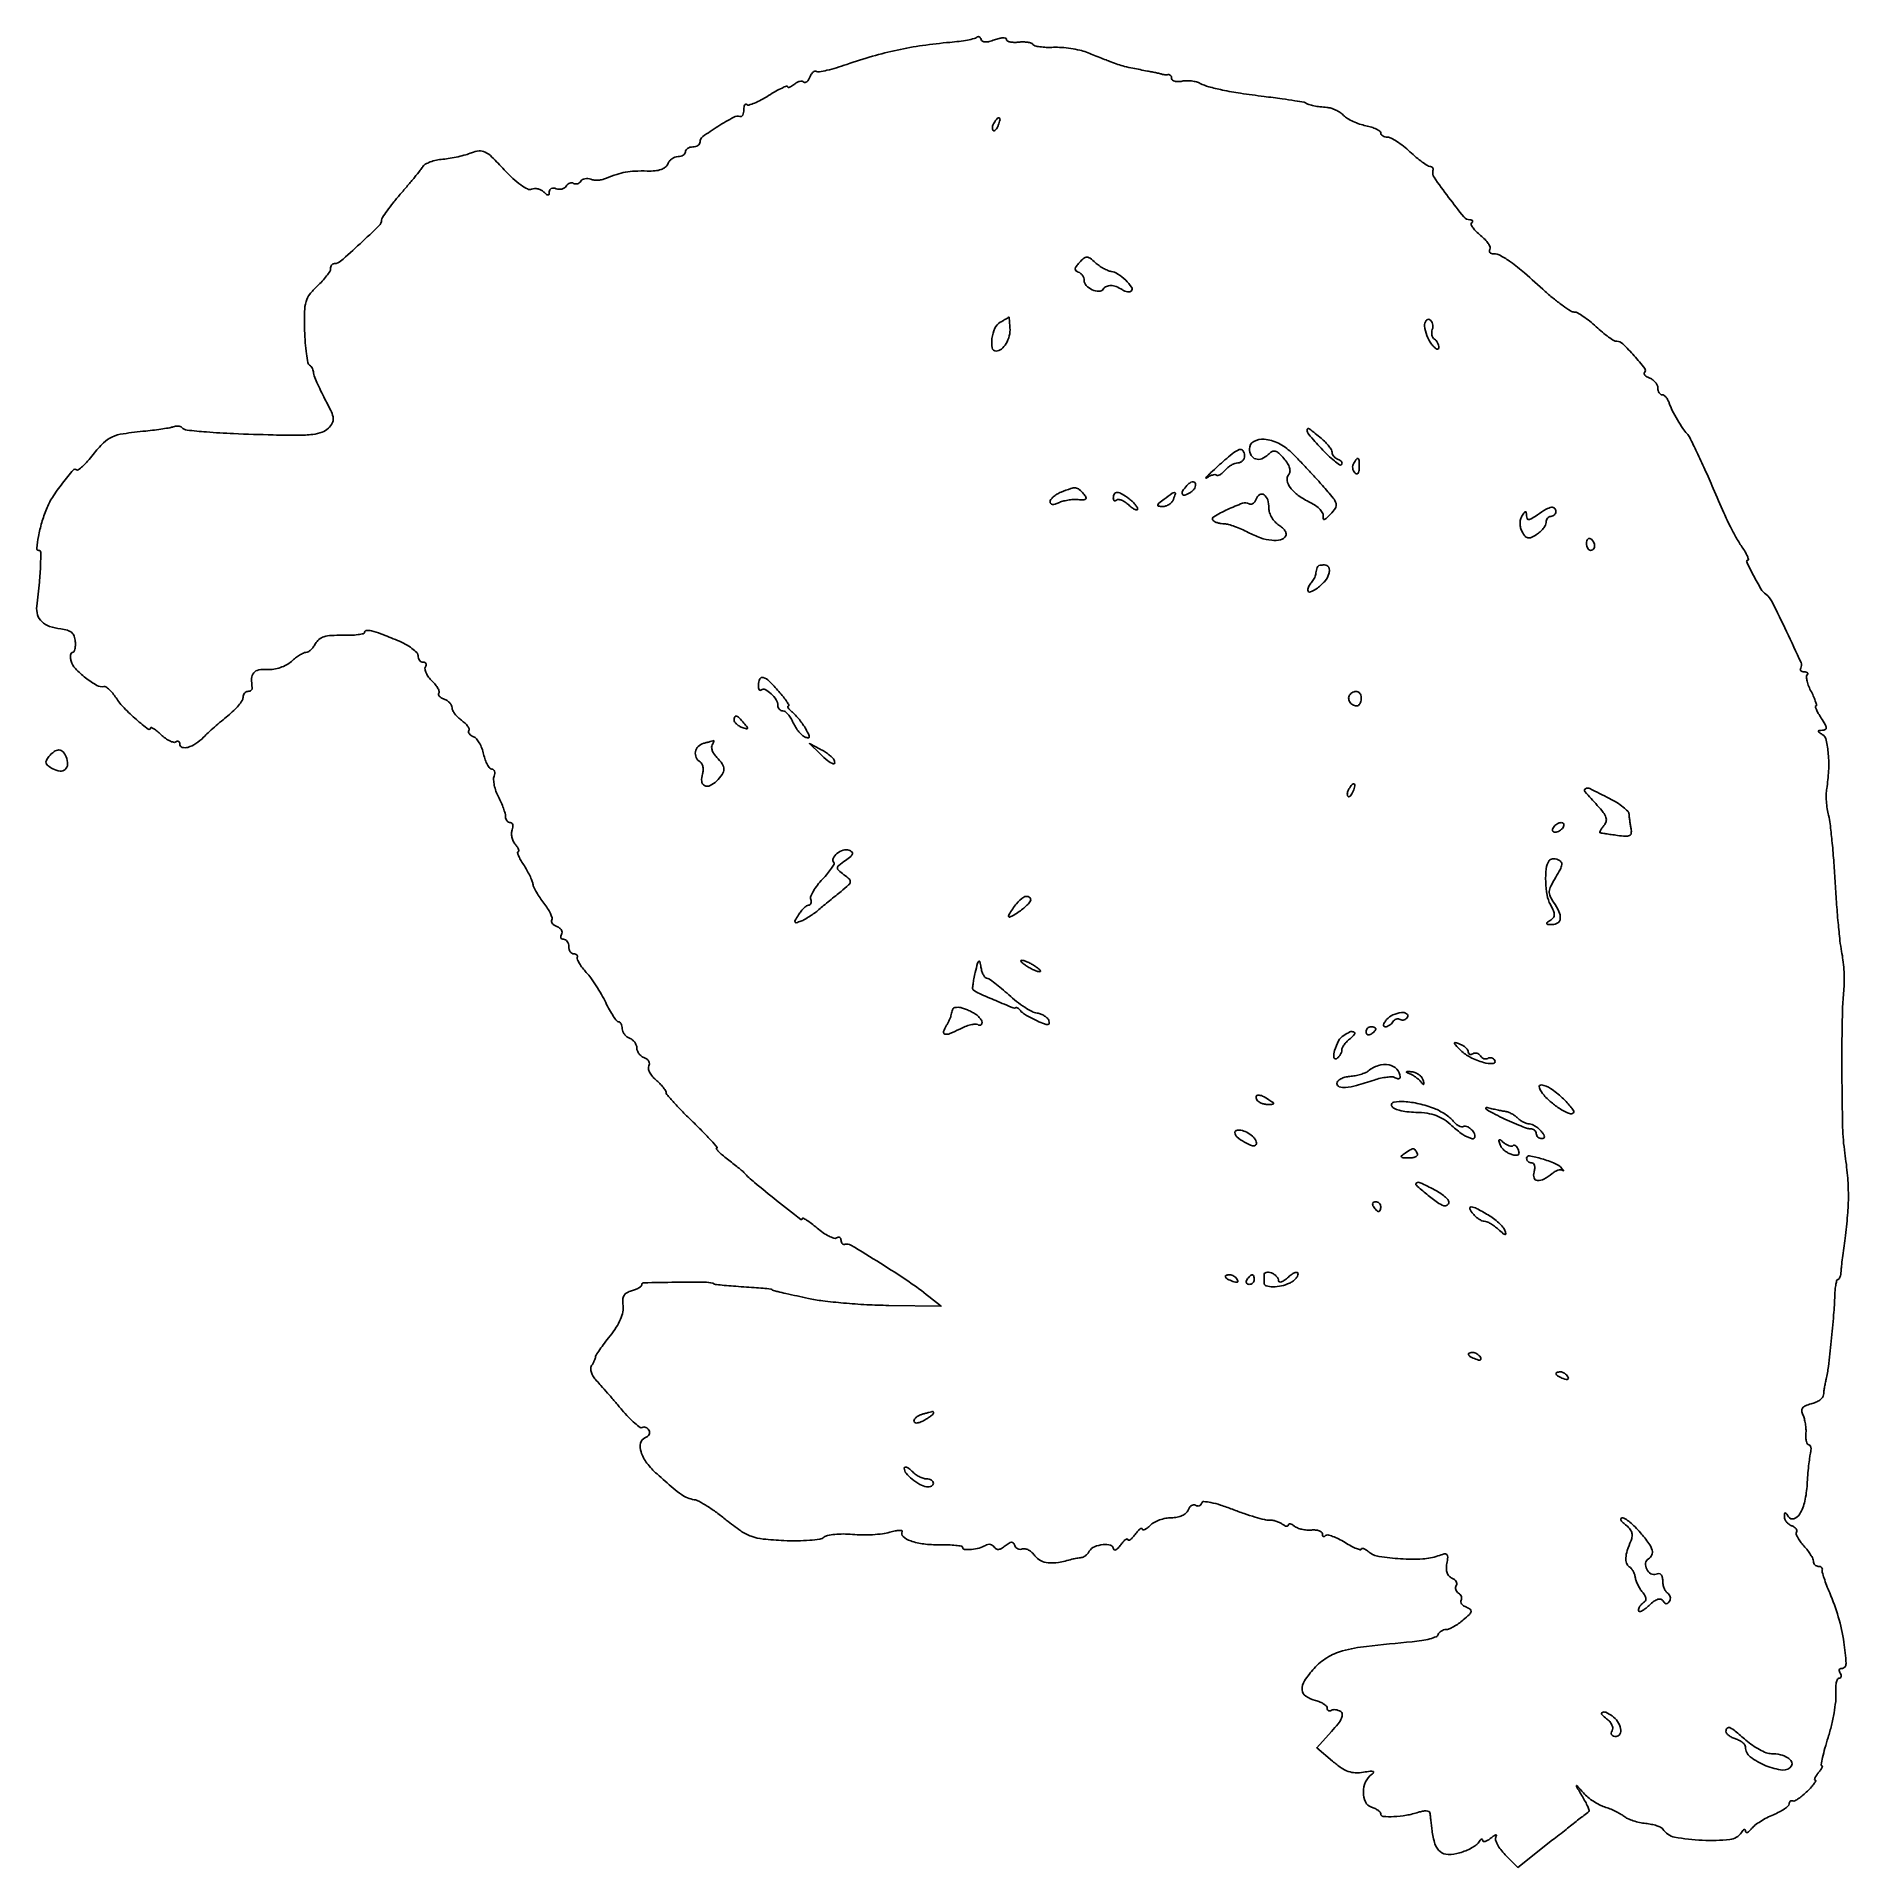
# Model space of a CAD drawing. Extents: x 1 to 373, y 0 to 377.
import ezdxf

# ---------------------------------------------------------------- set-up
doc = ezdxf.new("R2010")
doc.units = 0

msp = doc.modelspace()

# ---------------------------------------------------------------- linework, layer by layer
for points in [[(193.865619, 376.532285, -0.140552), (193.408961, 376.279169, -0.010649), (192.011619, 375.98783, -0.014012), (190.301368, 375.718436, -0.01019), (188.386452, 375.511142, 0.013848), (182.7599, 374.860385, 0.016985), (177.551908, 373.92986, 0.017155), (172.462769, 372.65703, 0.014651), (167.194501, 370.977093, -0.011108), (165.042974, 370.274187, -0.015982), (163.107476, 369.756, -0.011712), (161.502991, 369.420369, -0.186199), (160.965845, 369.521109, 0.2074), (160.6285, 369.570223, 0.109726), (160.247155, 369.370231, 0.077476), (159.87723, 368.943807, 0.048417), (159.581246, 368.351128, -0.045709), (159.294598, 367.769294, -0.087842), (158.951122, 367.381096, -0.14434), (158.611004, 367.243466, -0.224462), (158.318471, 367.348196, 0.177037), (157.975625, 367.507493, 0.080783), (157.476174, 367.469108, 0.064926), (156.902383, 367.248146, 0.048905), (156.342009, 366.868879, -0.026608), (155.826373, 366.485349, -0.060983), (155.394215, 366.268808, -0.134454), (155.117237, 366.247889, -0.359054), (155, 366.3901, 0.524708), (154.811262, 366.520434, 0.018922), (153.857271, 366.117188, 0.020357), (152.602531, 365.466405, 0.010982), (151.10986, 364.569351, -0.017151), (149.574943, 363.672493, -0.026315), (148.183302, 363.014133, -0.024206), (147.050986, 362.612493, -0.276182), (146.60986, 362.723474, 0.234952), (146.380802, 362.800365, 0.231438), (146.179146, 362.664604, 0.096229), (146.041915, 362.265944, 0.034929), (146, 361.666667, -0.043725), (145.945621, 361.046023, -0.078063), (145.779687, 360.562527, -0.12185), (145.534919, 360.288419, -0.233909), (145.25, 360.248319, 0.208404), (143.914606, 360.126199, 0.015388), (140.679246, 358.217943, 0.014526), (137.554649, 356.113528, 0.241811), (137, 355.033725, -0.143617), (136.884387, 354.639522, -0.099533), (136.559375, 354.303657, -0.084002), (136.073377, 354.07735, -0.067147), (135.5, 354, 0.064853), (134.926543, 353.925306, 0.082425), (134.440625, 353.70625, 0.098894), (134.115568, 353.381354, 0.148195), (134, 353, -0.151099), (133.882059, 352.618634, -0.09843), (133.550156, 352.29375, -0.081424), (133.05412, 352.074614, -0.063461), (132.468615, 352, 0.090259), (131.839207, 351.885448, 0.066645), (131.214222, 351.549552, 0.065398), (130.688229, 351.052759, 0.079397), (130.348794, 350.46656, -0.137194), (129.858778, 349.80717, -0.083001), (128.99611, 349.343266, -0.05997), (127.75627, 349.081629, -0.028866), (126.130179, 349.03208, 0.015961), (123.593974, 349.020247, 0.034801), (121.66091, 348.81426, 0.037236), (119.857516, 348.353451, 0.021042), (117.75, 347.544052, -0.049654), (116.972215, 347.295304, -0.037486), (116.082845, 347.174167, -0.038378), (115.221138, 347.1882, -0.068458), (114.532025, 347.349337, 0.06786), (113.92591, 347.491828, 0.072801), (113.318688, 347.461466, 0.08122), (112.803354, 347.269027, 0.125083), (112.462927, 346.940014, -0.087354), (112.168017, 346.60904, -0.094409), (111.785229, 346.409547, -0.100139), (111.374889, 346.371459, -0.112095), (111, 346.5, 0.125033), (110.619726, 346.619635, 0.100781), (110.194466, 346.557598, 0.090311), (109.788983, 346.32226, 0.077961), (109.467948, 345.948138, -0.108341), (109.106134, 345.57457, -0.081875), (108.583672, 345.339902, -0.077271), (107.983758, 345.276962, -0.079342), (107.398849, 345.400442, 0.07502), (106.864162, 345.518127, 0.123404), (106.410912, 345.436268, 0.152332), (106.111545, 345.170194, 0.136303), (106, 344.768615, -0.057942), (105.941902, 344.268956, -0.336288), (105.75, 344.11042, -0.185784), (105.430383, 344.218372, -0.023078), (104.878145, 344.721855, 0.078275), (104.344166, 345.110507, 0.061866), (103.672024, 345.355371, 0.062638), (102.969803, 345.426306, 0.085701), (102.347573, 345.303135, -0.212398), (101.524184, 345.346129, -0.036888), (100.159315, 346.172618, -0.032409), (98.520657, 347.505953, -0.018639), (96.719428, 349.306084, 0.010556), (94.193968, 351.912927, 0.075283), (92.778152, 352.944913, 0.144534), (91.537817, 353.186666, 0.075816), (90, 352.800664, -0.029171), (88.801066, 352.37798, -0.014517), (87.240542, 351.976873, -0.014358), (85.594724, 351.653787, -0.020461), (84.116738, 351.469254, 0.032226), (82.764388, 351.26801, 0.035854), (81.497893, 350.89856, 0.038567), (80.481076, 350.429015, 0.127565), (79.952486, 349.923121, -0.028465), (79.440983, 349.192033, -0.003876), (78.274162, 347.734748, -0.004451), (76.861612, 346.029561, -0.003744), (75.335749, 344.247851, 0.0092), (73.866325, 342.493658, 0.012959), (72.626751, 340.873097, 0.009164), (71.663032, 339.490485, 0.148682), (71.5, 338.954346, -0.203314), (71.011972, 337.803771, -0.005886), (67.071878, 334.083526, -0.006296), (63.063011, 330.478974, -0.181905), (61.790025, 330, 0.13167), (61.48875, 329.919263, 0.100602), (61.23207, 329.692224, 0.08809), (61.059405, 329.352599, 0.073788), (61, 328.952251, -0.141188), (60.839803, 328.396239, -0.022935), (60.192188, 327.463506, -0.023733), (59.302936, 326.408225, -0.01891), (58.25, 325.355491, 0.041449), (56.723894, 323.685662, 0.095795), (55.962614, 322.174276, 0.064373), (55.660489, 320.134185, 0.011374), (55.677123, 316.257297, 0.011465), (55.804795, 313.704299, 0.016502), (56.043936, 311.454496, 0.012258), (56.344545, 309.631307, 0.189635), (56.677123, 309.104058, -0.067001), (56.993344, 308.799242, -0.0469), (57.263364, 308.383692, -0.047058), (57.450185, 307.92719, -0.069385), (57.517309, 307.5, 0.089547), (57.637886, 306.89247, 0.008795), (58.210604, 305.507584, 0.010894), (58.963975, 303.871409, 0.008426), (59.853157, 302.121562, -0.010184), (61.18956, 299.468554, -0.08295), (61.564711, 298.16755, -0.159498), (61.366356, 297.194599, -0.067289), (60.547541, 296.121562, -0.113039), (59.256643, 295.313173, -0.053546), (57.333002, 294.868104, -0.029892), (54.339375, 294.686433, -0.006654), (49.211693, 294.750345, -0.003459), (41.041244, 295.017532, -0.010328), (35.457421, 295.354438, -0.00872), (31.486336, 295.746288, -0.168982), (30.389963, 296.276704, 0.114326), (30.081358, 296.469211, 0.060584), (29.637989, 296.563272, 0.05551), (29.136432, 296.551797, 0.056314), (28.652234, 296.430073, -0.044578), (27.953343, 296.236873, -0.006689), (26.516594, 295.994345, -0.007469), (24.807364, 295.755375, -0.006385), (23, 295.553556, 0.011164), (18.352639, 294.98959, 0.069195), (16.04907, 294.324049, 0.092435), (14.318285, 293.130337, 0.0278), (12.183141, 290.730453, -0.013972), (11.030297, 289.360203, -0.023536), (9.979818, 288.286467, -0.020443), (9.107963, 287.539499, -0.380096), (8.774137, 287.559196, 0.438406), (8.063662, 287.530091, 0.011689), (5.861738, 284.807915, 0.020506), (3.780502, 281.86629, 0.049502), (2.561132, 279.5, 0.023691), (1.607753, 276.712276, 0.024291), (0.931484, 273.86987, 0.018125), (0.568758, 271.449561, 0.447566), (0.970383, 271, -0.409002), (1.381261, 270.596381, -0.012951), (1.360491, 268.024747, -0.015918), (1.125218, 264.454911, -0.006106), (0.579861, 259.510667, 0.106891), (0.739984, 257.754047, 0.127846), (1.61756, 256.34864, 0.105091), (3.229501, 255.36283, 0.055756), (5.52017, 254.831145, -0.042051), (6.879356, 254.554597, -0.10744), (7.757125, 254.076396, -0.126726), (8.272129, 253.332898, -0.070776), (8.505625, 252.25, -0.031068), (8.513329, 251.38789, -0.049726), (8.401564, 250.660937, -0.065866), (8.199029, 250.15891, -0.270253), (7.926501, 250, 0.262497), (7.680976, 249.861562, 0.098263), (7.541279, 249.476563, 0.064766), (7.528139, 248.900991, 0.03733), (7.65322, 248.218085, 0.129604), (8.519482, 246.682236, 0.034693), (10.626901, 244.795825, 0.032854), (12.930149, 243.236687, 0.183015), (14.375854, 242.99244, -0.20047), (14.817959, 242.902343, -0.037651), (15.477937, 242.377323, -0.035009), (16.203339, 241.604165, -0.02575), (16.897703, 240.655942, 0.047049), (18.556737, 238.581566, 0.021335), (21.08099, 236.184782, 0.017098), (23.500072, 234.217956, 0.619746), (24, 234.466375, -0.535), (24.147207, 234.564574, -0.045112), (24.631987, 234.309487, -0.029549), (25.325258, 233.800154, -0.014331), (26.151444, 233.073536, 0.030726), (27.037364, 232.344448, 0.042244), (27.920164, 231.811999, 0.048745), (28.680981, 231.52487, 0.207146), (29.151444, 231.593597, -0.09131), (29.475317, 231.71976, -0.169946), (29.750737, 231.678887, -0.175565), (29.934606, 231.477194, -0.098218), (30, 231.147501, 0.331977), (30.495367, 230.483639, 0.143482), (31.664084, 230.479359, 0.077274), (33.300201, 231.240829, 0.05252), (34.880896, 232.558193, -0.013149), (35.821974, 233.477012, -0.005579), (37.128898, 234.660745, -0.005515), (38.552735, 235.893984, -0.007192), (39.88392, 236.989023, 0.022796), (41.076889, 238.034436, 0.028084), (42.084651, 239.117308, 0.028517), (42.808782, 240.097413, 0.145845), (43, 240.739023, -0.077793), (43.075405, 241.220738, -0.090227), (43.29375, 241.629588, -0.10078), (43.618625, 241.902913, -0.125288), (44, 242, 0.075146), (44.373191, 242.056406, 0.101574), (44.671464, 242.220313, 0.119953), (44.848335, 242.464378, 0.137085), (44.881579, 242.75, -0.048951), (44.769565, 244.653501, -0.164501), (45.20923, 245.803651, -0.177698), (46.229137, 246.398309, -0.058958), (47.98496, 246.500895, 0.05275), (49.306047, 246.561684, 0.042982), (50.68314, 246.894738, 0.04382), (51.950776, 247.446887, 0.062995), (52.943146, 248.161659, -0.023208), (53.772466, 248.86533, -0.026116), (54.632435, 249.459987, -0.026682), (55.408306, 249.883263, -0.111982), (55.923003, 250, 0.137025), (56.377742, 250.127006, 0.049496), (56.919358, 250.533318, 0.044493), (57.455126, 251.120863, 0.039774), (57.901286, 251.815551, -0.103087), (58.620182, 252.674541, -0.092072), (59.650511, 253.217344, -0.060753), (61.164575, 253.492692, -0.019881), (63.436469, 253.535365, 0.014239), (65.186038, 253.548487, 0.023475), (66.659463, 253.670939, 0.020041), (67.783494, 253.863812, 0.353957), (68, 254.131331, -0.389137), (68.374342, 254.539486, -0.081839), (69.430046, 254.458094, -0.032838), (71.355605, 253.849949, -0.006316), (74.75, 252.477632, -0.025204), (76.377496, 251.69702, -0.034278), (77.751562, 250.823726, -0.036568), (78.736169, 249.981213, -0.200085), (79, 249.34831, 0.077013), (79.079812, 248.83321, 0.089829), (79.311086, 248.396066, 0.100769), (79.655141, 248.103832, 0.126487), (80.059017, 248, -0.103619), (80.41634, 247.925146, -0.179234), (80.632022, 247.716964, -0.165529), (80.669803, 247.404446, -0.086666), (80.522542, 247.036475, 0.189937), (80.431169, 246.52907, 0.059676), (80.675712, 245.782249, 0.049907), (81.176339, 244.938266, 0.037589), (81.880192, 244.119808, -0.027112), (82.587973, 243.330806, -0.042703), (83.095158, 242.575962, -0.052519), (83.359756, 241.952436, -0.277238), (83.273539, 241.606872, 0.256545), (83.196661, 241.342649, 0.130549), (83.360852, 241.026299, 0.076879), (83.767017, 240.698546, 0.039795), (84.356872, 240.41655, -0.057645), (84.985217, 240.088171, -0.058808), (85.517331, 239.626891, -0.064943), (85.878923, 239.108867, -0.120501), (86, 238.61377, 0.120622), (86.134038, 238.066241, 0.041791), (86.571767, 237.373761, 0.038606), (87.201622, 236.661979, 0.036188), (87.946439, 236.038604, -0.033013), (88.659751, 235.449252, -0.048988), (89.191657, 234.838335, -0.061402), (89.485816, 234.294495, -0.235924), (89.452183, 233.92263, 0.189134), (89.395167, 233.608809, 0.11559), (89.55218, 233.261224, 0.083977), (89.908084, 232.930469, 0.053757), (90.411448, 232.672354, -0.127723), (90.996359, 232.254359, -0.043581), (91.598084, 231.391848, -0.039944), (92.123998, 230.281056, -0.036552), (92.485159, 229.06757, 0.030066), (92.81828, 227.892841, 0.04251), (93.262834, 226.901099, 0.04959), (93.74541, 226.203932, 0.220007), (94.186444, 226, -0.168356), (94.530775, 225.880678, -0.150578), (94.746543, 225.568462, -0.107361), (94.790346, 225.093195, -0.061179), (94.650244, 224.530933, 0.106431), (94.532659, 223.775156, 0.037016), (94.678216, 222.676505, 0.034771), (95.023589, 221.453513, 0.034024), (95.537094, 220.280933, -0.016409), (96.092807, 219.124551, -0.017095), (96.563379, 217.949712, -0.017034), (96.899681, 216.909597, -0.068539), (96.993839, 216.25, 0.075867), (97.069133, 215.772427, 0.088858), (97.282721, 215.367188, 0.100185), (97.598734, 215.096236, 0.12796), (97.968615, 215, -0.186304), (98.28876, 214.876422, -0.146758), (98.482181, 214.555634, -0.099359), (98.50817, 214.066534, -0.055413), (98.35674, 213.487265, 0.08931), (98.22556, 212.798715, 0.056234), (98.309349, 211.982012, 0.054222), (98.581594, 211.168467, 0.065458), (99.010569, 210.487265, -0.024358), (99.439572, 209.915876, -0.054638), (99.692693, 209.436884, -0.116486), (99.737956, 209.12702, -0.38899), (99.599392, 209, 0.480263), (99.462209, 208.828729, 0.04262), (99.653593, 208.221514, 0.031316), (100.069659, 207.36702, 0.016077), (100.69035, 206.349834, -0.015903), (101.36933, 205.237995, -0.016065), (101.973846, 204.088942, -0.016075), (102.434866, 203.056683, -0.060613), (102.621271, 202.37469, 0.075039), (102.82835, 201.694495, 0.018738), (103.369173, 200.662721, 0.018722), (104.084338, 199.516185, 0.017844), (104.894243, 198.407319, -0.023894), (105.655221, 197.338536, -0.033485), (106.221003, 196.312686, -0.035382), (106.552099, 195.449679, -0.215542), (106.492119, 194.987248, 0.192807), (106.432278, 194.644069, 0.1145), (106.610229, 194.262432, 0.082637), (107.008266, 193.897835, 0.052616), (107.569126, 193.611848, -0.069662), (108.11802, 193.308048, -0.099962), (108.486378, 192.893882, -0.123645), (108.618411, 192.43751, -0.148363), (108.504365, 192.007063, 0.081847), (108.346067, 191.622228, 0.160356), (108.375882, 191.295825, 0.182842), (108.586502, 191.078957, 0.110022), (108.940983, 191, -0.140337), (109.344827, 190.884374, -0.099915), (109.688914, 190.559375, -0.085131), (109.920655, 190.073318, -0.06887), (110, 189.5, 0.064853), (110.074694, 188.926543, 0.082425), (110.29375, 188.440625, 0.098894), (110.618646, 188.115568, 0.148195), (111, 188, -0.079293), (111.363205, 187.942036, -0.120985), (111.632813, 187.774014, -0.142963), (111.766047, 187.523433, -0.130453), (111.75, 187.230687, 0.189332), (111.775941, 186.799104, 0.028677), (112.191863, 186.022337, 0.028762), (112.817306, 185.120669, 0.02129), (113.605277, 184.197467, -0.030728), (114.546455, 183.051686, -0.01367), (115.648704, 181.436712, -0.013472), (116.725869, 179.658391, -0.017737), (117.605277, 177.978253, 0.014301), (118.385692, 176.461982, 0.02103), (119.163738, 175.181447, 0.017203), (119.864741, 174.204574, 0.228523), (120.25, 174.011473, -0.178145), (120.53631, 173.901119, -0.090203), (120.779687, 173.594173, -0.070979), (120.94454, 173.140813, -0.051806), (121, 172.606989, 0.096313), (121.111903, 172.031441, 0.06686), (121.440625, 171.454091, 0.064359), (121.926569, 170.962529, 0.074185), (122.5, 170.638374, -0.075752), (123.073424, 170.31186, -0.064704), (123.559375, 169.813437, -0.066827), (123.888042, 169.225921, -0.094426), (124, 168.638374, 0.097951), (124.116575, 168.049013, 0.066865), (124.459243, 167.456166, 0.064045), (124.965713, 166.949836, 0.072863), (125.563382, 166.614052, -0.073416), (126.111668, 166.305217, -0.103026), (126.475056, 165.878939, -0.124095), (126.597984, 165.40478, -0.141002), (126.471565, 164.953991, 0.187495), (126.372108, 164.416253, 0.069032), (126.623302, 163.672343, 0.056218), (127.155826, 162.852059, 0.04208), (127.908183, 162.079633, -0.018681), (128.709156, 161.330739, -0.023891), (129.385529, 160.580785, -0.022905), (129.879746, 159.917388, -0.149724), (130, 159.524804, 0.181245), (130.174243, 159.059913, 0.004977), (131.635371, 157.417822, 0.009662), (133.433757, 155.512097, 0.006406), (135.567221, 153.392099, -0.00592), (137.653412, 151.323102, -0.010907), (139.292835, 149.583929, -0.006842), (140.518727, 148.187301, -0.640087), (140.432362, 148, 0.614706), (140.356673, 147.850429, 0.03604), (140.783946, 147.349189, 0.023444), (141.556223, 146.635538, 0.011044), (142.615141, 145.784474, -0.003017), (143.756447, 144.89697, -0.003825), (144.799448, 144.062757, -0.003023), (145.663867, 143.351748, -0.031094), (146, 143.034474, 0.031809), (148.190363, 140.972914, 0.005177), (152.727256, 137.295357, 0.001386), (157.704623, 133.367879, 0.625579), (158, 133.511571, -0.553044), (158.17658, 133.622386, -0.027263), (158.906122, 133.219634, -0.023245), (159.900597, 132.531338, -0.011902), (161.084672, 131.582207, 0.023749), (162.332911, 130.62931, 0.033744), (163.532099, 129.915254, 0.03579), (164.542252, 129.490481, 0.223641), (165.084672, 129.55233, -0.092708), (165.433969, 129.687282, -0.171172), (165.731122, 129.640772, -0.174438), (165.92962, 129.419447, -0.096719), (166, 129.059017, 0.084999), (166.065996, 128.673607, 0.121231), (166.255586, 128.384524, 0.136441), (166.538763, 128.237875, 0.122209), (166.87008, 128.25, -0.209442), (168.021824, 128.095764, -0.002954), (174.110588, 124.346374, -0.008813), (179.924034, 120.57502, -0.021494), (184.03052, 117.542451), (186.56104, 115.5), (175.809391, 115.673109, -0.009456), (171.269282, 115.832129, -0.008208), (166.518496, 116.166852, -0.008285), (162.226973, 116.611862, -0.023891), (159.278871, 117.110849, -0.000414), (154.669021, 118.123655, -0.005815), (153.017587, 118.508108, -0.013534), (152.134457, 118.750072, -0.099073), (151.75, 118.95612, 0.148173), (151.533409, 119.046492, 0.001693), (149.957813, 119.20091, 0.005015), (148.126135, 119.355646, 0.003229), (146, 119.5, -0.003412), (143.856343, 119.646334, -0.004969), (141.96875, 119.807013, -0.002568), (140.374348, 119.966974, -0.082966), (140, 120.070852, 0.107779), (138.317811, 120.449678, 0.004339), (132.026782, 120.437694, 0.002044), (125.420701, 120.340758, 0.408729), (125, 119.912089, -0.217343), (124.864215, 119.61447, -0.045885), (124.38869, 119.272807, -0.040242), (123.715893, 118.947075, -0.028674), (122.918944, 118.689054, 0.067536), (121.958195, 118.29341, 0.130995), (121.375639, 117.710132, 0.116722), (121.12139, 116.863933, 0.047483), (121.16423, 115.654517, -0.084714), (121.113506, 114.345287, -0.049041), (120.638095, 112.839155, -0.041044), (119.762179, 111.180229, -0.026319), (118.495286, 109.407386, 0.006716), (117.346557, 107.926221, 0.009724), (116.375367, 106.585152, 0.005846), (115.599948, 105.441048, 0.140242), (115.484687, 105.075291, -0.077539), (115.429726, 104.775604, -0.019521), (115.247344, 104.312519, -0.019453), (114.994521, 103.793283, -0.01852), (114.698213, 103.286475, 0.145262), (114.522991, 102.671545, 0.076472), (114.653473, 101.880928, 0.063208), (115.063294, 101.015938, 0.047196), (115.713525, 100.183342, -0.007707), (116.627596, 99.186155, -0.002337), (117.983223, 97.646277, -0.00234), (119.486695, 95.905901, -0.002548), (120.931488, 94.200016, 0.015319), (122.300876, 92.664459, 0.024215), (123.575117, 91.444882, 0.020969), (124.650527, 90.587395, 0.305169), (125.11239, 90.569461, -0.135474), (125.446922, 90.667204, -0.100361), (125.827454, 90.595953, -0.086797), (126.19632, 90.365562, -0.071561), (126.494284, 90.009249, -0.13534), (126.621047, 89.575816, -0.124175), (126.514191, 89.122719, -0.105399), (126.181373, 88.718405, -0.076563), (125.67389, 88.428354, 0.255986), (124.761575, 87.352179, 0.131813), (124.870923, 85.536268, 0.081543), (126.072064, 83.256907, 0.048755), (128.154212, 81, 0.003608), (131.504056, 78.056009, 0.026904), (133.17712, 76.757558, 0.056054), (134.423411, 76.086054, 0.057757), (135.77529, 75.716522, -0.087632), (136.777711, 75.377352, -0.01565), (138.487412, 74.370146, -0.016484), (140.436952, 73.045992, -0.014218), (142.39595, 71.531749, 0.019588), (145.359338, 69.291556, 0.066271), (147.511074, 68.182849, 0.060184), (149.984799, 67.621335, 0.014234), (154.213933, 67.305595, 0.013929), (157.005513, 67.254789, 0.018209), (159.555488, 67.372358, 0.015944), (161.640437, 67.611864, 0.137473), (162.487488, 67.989616, -0.123194), (163.245918, 68.35371, -0.026107), (164.707077, 68.574864, -0.025844), (166.473243, 68.656761, -0.022035), (168.335814, 68.564668, 0.021064), (170.331691, 68.462101, 0.016517), (172.498934, 68.513709, 0.016811), (174.51448, 68.69653, 0.038825), (176.003313, 69.00095, -0.017333), (177.138186, 69.284257, -0.039455), (178.013435, 69.399669, -0.084259), (178.504647, 69.342489, -0.495562), (178.583978, 69.135879, 0.371964), (178.744563, 68.132119, 0.090521), (180.323175, 67.229533, 0.054948), (182.998946, 66.605671, 0.033295), (186.249708, 66.434172, -0.011519), (188.070781, 66.417457, -0.019055), (189.604275, 66.309442, -0.013679), (190.805945, 66.145267, -0.367058), (190.999708, 65.917119, 0.387), (191.387736, 65.491304, 0.044401), (192.801752, 65.484866, 0.0438), (194.428303, 65.766981, 0.073707), (195.698483, 66.313652, -0.090367), (196.192629, 66.507209, -0.095478), (196.713402, 66.50862, -0.099695), (197.179681, 66.318913, -0.108444), (197.519929, 65.967754, 0.122476), (197.912924, 65.584013, 0.159861), (198.401054, 65.47859, 0.107779), (199.006559, 65.678618, 0.039054), (199.751649, 66.201442, -0.027135), (200.54602, 66.787561, -0.132887), (201.071419, 66.960036, -0.232768), (201.44691, 66.799318, -0.096341), (201.727229, 66.306177, 0.102304), (201.972671, 65.88602, 0.10281), (202.364236, 65.598538, 0.101639), (202.841838, 65.488814, 0.097721), (203.331272, 65.573626, -0.148691), (203.889914, 65.613462, -0.069766), (204.573707, 65.353472, -0.059882), (205.271284, 64.853074, -0.051141), (205.872844, 64.176419, 0.119628), (207.025514, 63.189369, 0.094168), (208.609226, 62.730115, 0.06653), (210.725118, 62.811409, 0.028119), (213.5, 63.453784, -0.01635), (213.947578, 63.568554, -0.010877), (214.467158, 63.672022, -0.010955), (214.976313, 63.750486, -0.020965), (215.388197, 63.787271, 0.107578), (215.784661, 63.893368, 0.047091), (216.245153, 64.188479, 0.043664), (216.693386, 64.607148, 0.04469), (217.058241, 65.094236, -0.15342), (218.137402, 66.02699, -0.077745), (219.893455, 66.481209, -0.095162), (221.44644, 66.338215, -0.325812), (222.031803, 65.582881, 0.301683), (222.185331, 65.365705, 0.226019), (222.485547, 65.388303, 0.07492), (222.964238, 65.766974, 0.026109), (223.531803, 66.44113, -0.020448), (224.096888, 67.127968, -0.054213), (224.568717, 67.552889, -0.162508), (224.859204, 67.64358, -0.40849), (225, 67.5, 0.40849), (225.140796, 67.35642, 0.162508), (225.431283, 67.447111, 0.054213), (225.903112, 67.872032, 0.020448), (226.468197, 68.55887, -0.020079), (227.035162, 69.249029, -0.050466), (227.514453, 69.688499, -0.136434), (227.820511, 69.807222, -0.431943), (227.968197, 69.678571, 0.363326), (228.120759, 69.510035, 0.14492), (228.452265, 69.560045, 0.061329), (228.965183, 69.881666, 0.025712), (229.571429, 70.428571, -0.071818), (230.377185, 71.03101, -0.038792), (231.51009, 71.538393, -0.037678), (232.768828, 71.884331, -0.048259), (233.96444, 72, 0.047777), (235.12609, 72.111254, 0.059479), (236.158377, 72.441675, 0.069168), (236.946959, 72.943486, 0.125542), (237.385948, 73.563382, -0.06297), (237.683871, 74.119007, -0.093843), (238.080382, 74.500197, -0.121658), (238.509361, 74.650225, -0.163403), (238.907527, 74.557151, 0.101961), (239.285382, 74.419071, 0.124243), (239.65902, 74.456591, 0.124303), (239.969975, 74.666889, 0.10212), (240.171567, 75.0147, -0.342225), (240.630786, 75.321895, -0.032374), (242.062794, 75.127963, -0.028543), (244.031533, 74.611809, -0.013499), (246.506977, 73.734844, 0.009006), (248.911572, 72.858583, 0.011172), (251.180174, 72.134135, 0.009592), (253.098546, 71.608217, 0.078475), (254, 71.525265, -0.055432), (254.665541, 71.494708, -0.034667), (255.426562, 71.319779, -0.034524), (256.161804, 71.039448, -0.052127), (256.75, 70.688908, 0.036876), (257.230107, 70.382606, 0.086256), (257.632812, 70.248225, 0.178967), (257.889936, 70.30147, 0.258652), (258, 70.5, -0.267098), (258.111003, 70.692971, -0.18127), (258.367188, 70.736453, -0.084244), (258.769762, 70.585563, -0.035304), (259.25, 70.258932, 0.075257), (259.889858, 69.894591, 0.036395), (260.79375, 69.62029, 0.035046), (261.796798, 69.466835, 0.042229), (262.75, 69.469368, -0.04235), (263.611584, 69.471449, -0.065248), (264.339063, 69.314454, -0.089415), (264.829299, 69.032972, -0.221317), (265, 68.666214, 0.070085), (265.047297, 68.330447, 0.203689), (265.19194, 68.152224, 0.233732), (265.403895, 68.146302, 0.08876), (265.653412, 68.320079, -0.253521), (266.102717, 68.453579, -0.033069), (267.097945, 68.173987, -0.031956), (268.323784, 67.650097, -0.021455), (269.653412, 66.905186, 0.014347), (270.937699, 66.161503, 0.027279), (272.01694, 65.651247, 0.032547), (272.803018, 65.388977, 0.491642), (273, 65.540885, -0.372864), (273.133926, 65.695508, -0.12616), (273.454591, 65.660811, -0.058), (273.952962, 65.404735, -0.025557), (274.547543, 64.960543, 0.136363), (276.662318, 64.011903, 0.023451), (281.077813, 63.552269, 0.026228), (285.644801, 63.532243, 0.074053), (288.766185, 64.151648, -0.023503), (290.057512, 64.546484, -0.246385), (290.578507, 64.42262, -0.240405), (290.780526, 63.920305, -0.022481), (290.596236, 62.557673, 0.048721), (290.509953, 61.50806, 0.080971), (290.665834, 60.636261, 0.100033), (291.053109, 59.987141, 0.117298), (291.643433, 59.583333, -0.067986), (292.16726, 59.295688, -0.098509), (292.520751, 58.905803, -0.123302), (292.650597, 58.478073, -0.151887), (292.54707, 58.076161, 0.109301), (292.405083, 57.669392, 0.09981), (292.440995, 57.226253, 0.095232), (292.649794, 56.814912, 0.089643), (293, 56.5, -0.07851), (293.355947, 56.193884, -0.090585), (293.579311, 55.806602, -0.10078), (293.637286, 55.399879, -0.124203), (293.522055, 55.035686, 0.189528), (293.456267, 54.672005, 0.115475), (293.638934, 54.26902, 0.083832), (294.052387, 53.885384, 0.053633), (294.636907, 53.585838, -0.063638), (295.41254, 53.168619, -0.308758), (295.575578, 52.723682, -0.139649), (295.229584, 52.126628, -0.013409), (293.978154, 50.981053, -0.024807), (293.010887, 50.222815, -0.026502), (291.993757, 49.581934, -0.027342), (291.067105, 49.129055, -0.100314), (290.430324, 49, 0.076243), (289.921294, 48.921926, 0.067591), (289.435778, 48.693735, 0.070366), (289.046573, 48.355917, 0.098747), (288.819132, 47.957396, -0.222802), (288.409748, 47.526837, -0.025682), (287.109107, 47.094651, -0.027011), (285.421006, 46.725221, -0.018838), (283.485799, 46.484475, 0.006705), (274.077536, 45.545196, 0.038184), (269.143359, 44.600103, 0.071585), (265.942872, 43.214755, 0.072666), (263.281255, 40.988749, 0.037231), (261.322547, 38.437624, 0.158848), (260.825541, 36.608358, 0.237427), (261.576518, 35.284475, 0.085879), (263.610301, 34.38296, -0.035201), (264.525135, 34.083568, -0.047251), (265.298026, 33.680127, -0.055969), (265.834673, 33.239609, -0.195338), (266, 32.832575, 0.093), (266.060988, 32.50752, 0.171423), (266.234338, 32.306036, 0.174201), (266.49346, 32.259999, 0.096413), (266.797746, 32.375, -0.110914), (267.189692, 32.510412, -0.057944), (267.708849, 32.508318, -0.053404), (268.267161, 32.379653, -0.055148), (268.779135, 32.136502, -0.246902), (269.100997, 31.591056, -0.120608), (268.943243, 30.77553, -0.059566), (268.23743, 29.624643, -0.017759), (266.900267, 28.051949), (263.837755, 24.698928), (267.103762, 21.911441, 0.026729), (268.865468, 20.563634, 0.064092), (270.327646, 19.817925, 0.076155), (271.768728, 19.538401, 0.052128), (273.434884, 19.646169, -0.010462), (274.838379, 19.855172, -0.096844), (275.448121, 19.814761, -0.528034), (275.526632, 19.592733, -0.081288), (275.124969, 19.197902, 0.138845), (273.887303, 17.668233, 0.100203), (273.439026, 15.507951, 0.112164), (273.877902, 13.531709, 0.208323), (275.09224, 12.470724, -0.034455), (275.822535, 12.182236, -0.045086), (276.439595, 11.81636, -0.052299), (276.869404, 11.431854, -0.186227), (277, 11.093377, 0.392064), (277.496423, 10.557602, 0.029125), (279.672603, 10.518475, 0.032706), (282.277981, 10.794748, 0.035613), (284.75, 11.405534, -0.032796), (285.620531, 11.625829, -0.054944), (286.372556, 11.680453, -0.078096), (286.904471, 11.57642, -0.277613), (287.11402, 11.317388, -0.003635), (287.177223, 10.838903, -0.000589), (287.292204, 9.907903, -0.00065), (287.424849, 8.811545, -0.000572), (287.56049, 7.666963, 0.047254), (288.157034, 4.885219, 0.14694), (289.224314, 3.316713, 0.171714), (290.861711, 2.734901, 0.070266), (293.231799, 3.066479, 0.027636), (294.48809, 3.503198, 0.028378), (295.677122, 4.072525, 0.029578), (296.645511, 4.68295, 0.09621), (297.164378, 5.231729, -0.029308), (297.476265, 5.664782, -0.110056), (297.737405, 5.871165, -0.338051), (297.904203, 5.836935, -0.176515), (297.984687, 5.627555, 0.320719), (298.139176, 5.419305, 0.150298), (298.492515, 5.414547, 0.069177), (299.040878, 5.661428, 0.030094), (299.691958, 6.127555, -0.017198), (300.309587, 6.594274, -0.094704), (300.688227, 6.765128, -0.512058), (300.803245, 6.665974, -0.113604), (300.70757, 6.370752, 0.203609), (300.622845, 5.760296, 0.052738), (300.988929, 4.814192, 0.044896), (301.675402, 3.729654, 0.032852), (302.615149, 2.657578), (305.199075, 0.073653), (312.349537, 5.707455, -0.00014), (315.114119, 7.8844, -0.000218), (317.496461, 9.757594, -0.000057), (319.577894, 11.392338, -0.007893), (319.829903, 11.583865, 0.336733), (319.892199, 11.794856, 0.013255), (319.566869, 12.588506, 0.018769), (319.09475, 13.558259, 0.011581), (318.4712, 14.663236, -0.000559), (317.260358, 16.702568, -0.213251), (317.241229, 16.86894, -0.578591), (317.329906, 16.888398, -0.000867), (318.697117, 15.379018, 0.03806), (319.608413, 14.512127, 0.025588), (320.767227, 13.661555, 0.025814), (321.981012, 12.949722, 0.045548), (323.05582, 12.510737, -0.022415), (324.101412, 12.139057, -0.016576), (325.222647, 11.638995, -0.016825), (326.252102, 11.094765, -0.035729), (327, 10.592503, 0.060853), (327.784984, 10.120617, 0.025289), (328.940625, 9.673536, 0.024566), (330.241396, 9.314311, 0.029086), (331.5, 9.108396, -0.023751), (332.686682, 8.927218, -0.02908), (333.771603, 8.641922, -0.029828), (334.63252, 8.303117, -0.145763), (335.020352, 7.960173, 0.209666), (337.44471, 6.300894, 0.035886), (343.122761, 5.644403, 0.035432), (348.811524, 5.800697, 0.230633), (351.181163, 7.258887, -0.036428), (351.488607, 7.67299, -0.145597), (351.751678, 7.841673, -0.335639), (351.93164, 7.772567, -0.128049), (352.016491, 7.5, 0.24109), (352.14818, 7.270123, 0.251403), (352.407612, 7.248066, 0.092816), (352.809494, 7.518829, 0.031421), (353.281803, 8.046607, -0.060887), (353.972081, 8.732214, -0.022307), (355.096842, 9.528033, -0.021725), (356.416406, 10.297153, -0.024313), (357.75, 10.917928, 0.02167), (358.994816, 11.489396, 0.030528), (360.045313, 12.111618, 0.030933), (360.80997, 12.702178, 0.216102), (361, 13.12132, -0.089621), (361.057159, 13.437652, -0.129629), (361.220313, 13.66845, -0.14123), (361.464322, 13.776548, -0.115046), (361.75, 13.75, 0.201804), (362.171526, 13.782314, 0.028316), (362.940625, 14.234375, 0.028635), (363.833521, 14.906501, 0.020724), (364.75, 15.75, 0.013017), (365.570183, 16.614039, 0.026782), (366.156219, 17.339063, 0.039088), (366.468872, 17.851199, 0.559606), (366.377555, 18, -0.403901), (366.246758, 18.126255, -0.107581), (366.30364, 18.440625, -0.051628), (366.565383, 18.923751, -0.023269), (367, 19.5, 0.019298), (367.441727, 20.076106, 0.04104), (367.727163, 20.559375, 0.075443), (367.827672, 20.883293, 0.458944), (367.727305, 21, -0.471048), (367.576995, 21.181987, -0.007134), (367.89304, 22.706999, -0.013156), (368.361782, 24.582378, -0.007624), (369.018327, 26.811062, 0.016689), (369.69446, 29.269807, 0.01509), (370.230802, 31.851875, 0.01531), (370.570342, 34.193303, 0.04566), (370.606157, 35.811062, -0.025588), (370.584208, 37.03325, -0.041656), (370.704718, 38.063249, -0.051811), (370.932015, 38.789632, -0.299503), (371.251708, 39, 0.143646), (371.530018, 39.081641, 0.191476), (371.682003, 39.29375, 0.135841), (371.673383, 39.617038, 0.06431), (371.5, 40, -0.065255), (371.327504, 40.38292, -0.137404), (371.321092, 40.70625, -0.191324), (371.476328, 40.918557, -0.14127), (371.75883, 41, 0.427289), (372.70082, 41.984805, 0.027405), (372.262777, 46.384642, 0.031027), (371.11372, 51.619829, 0.033077), (369.343275, 56.558355, -0.010122), (368.700008, 58.12278, -0.013704), (368.186754, 59.562454, -0.010648), (367.821339, 60.770398, -0.129535), (367.814227, 61.25, 0.136669), (367.805992, 61.535441, 0.132247), (367.651679, 61.779688, 0.110539), (367.368137, 61.943609, 0.076145), (367, 62, -0.103303), (366.618421, 62.079687, -0.09885), (366.29375, 62.306033, -0.096885), (366.076187, 62.644152, -0.094931), (366, 63.041813, 0.113879), (365.876317, 63.577816, 0.026024), (365.422658, 64.397298, 0.025613), (364.786914, 65.309144, 0.022494), (364.03458, 66.193257, -0.027452), (363.315455, 67.055514, -0.03869), (362.781533, 67.901666, -0.043481), (362.477436, 68.623629, -0.219769), (362.528837, 69.046659, 0.193368), (362.585726, 69.37501, 0.11433), (362.414545, 69.740384, 0.082433), (362.03241, 70.089652, 0.052445), (361.494256, 70.36383, -0.069255), (360.924147, 70.678768, -0.063756), (360.443436, 71.145201, -0.067668), (360.120781, 71.685917, -0.104079), (360.015313, 72.218615, -0.021394), (360.05058, 72.862349, -0.391408), (360.19116, 72.987432, -0.238864), (360.404276, 72.874315, -0.01215), (360.853584, 72.202666, 0.342071), (361.982786, 71.79518, 0.185661), (363.196505, 72.77669, 0.076123), (364.222865, 75.409659, 0.040939), (364.703038, 78.86942, -0.006285), (364.833748, 80.770578, -0.006426), (365.011426, 82.653829, -0.006257), (365.20712, 84.284542, -0.026567), (365.387864, 85.25, 0.040049), (365.494789, 85.920527, 0.06828), (365.461805, 86.485938, 0.102301), (365.302949, 86.863234, 0.246942), (365.042916, 87, -0.264935), (364.760279, 87.161066, -0.069381), (364.551104, 87.660937, -0.05173), (364.437948, 88.387933, -0.032359), (364.449719, 89.25, 0.03423), (364.459457, 90.231951, 0.024598), (364.341517, 91.322764, 0.024985), (364.12501, 92.354487, 0.048043), (363.833314, 93.146644, -0.080533), (363.589631, 93.968897, -0.194047), (363.747442, 94.571982, -0.137694), (364.342777, 95.03199, -0.034587), (365.52013, 95.415696, 0.043077), (366.474668, 95.74479, 0.052347), (367.294014, 96.216863, 0.061065), (367.869652, 96.752353, 0.160728), (368.076511, 97.269052, -0.018814), (368.137522, 97.878966, -0.007114), (368.266868, 98.725909, -0.007035), (368.4338, 99.644065, -0.008521), (368.617094, 100.5, 0.027242), (369.073131, 103.101561, 0.004176), (369.653921, 108.326249, 0.005006), (370.154792, 113.734838, 0.012042), (370.388927, 117.75, -0.015473), (370.470153, 118.995842, -0.025104), (370.624738, 120.045312, -0.022437), (370.819971, 120.838594, -0.332671), (371.035714, 121, 0.255639), (371.24995, 121.117193, 0.053369), (371.448085, 121.514062, 0.043806), (371.603902, 122.079598, 0.02881), (371.68725, 122.75, -0.010892), (371.773552, 123.729606, -0.002235), (371.971285, 125.454688, -0.002351), (372.219472, 127.457416, -0.002208), (372.491533, 129.5, 0.013388), (373.016781, 134.253233, 0.021279), (373.183412, 138.342056, 0.021594), (373.001267, 142.386719, 0.014343), (372.459655, 147, -0.030691), (372.006803, 152.366366, -0.004536), (371.857114, 163.250441, -0.005307), (371.922532, 174.272729, -0.017693), (372.2982, 181.5, 0.027322), (372.345045, 182.932739, 0.012659), (372.257021, 184.79375, 0.012498), (372.065615, 186.749146, 0.016998), (371.789237, 188.5, -0.019858), (371.454738, 190.700692, -0.004656), (371.075814, 194.409375, -0.004791), (370.720303, 198.68672, -0.004692), (370.444055, 203, 0.00528), (370.167492, 207.239955, 0.005996), (369.810834, 211.296875, 0.005487), (369.429024, 214.733269, 0.032928), (369.093899, 216.5, -0.027463), (368.82629, 217.831244, -0.01923), (368.665889, 219.353125, -0.019464), (368.625144, 220.827429, -0.03783), (368.727318, 222, 0.02831), (369.114263, 225.638932, 0.032824), (369.05753, 229.121152, 0.032591), (368.637886, 231.953841, 0.200996), (367.813014, 233.136725, -0.012047), (367.123036, 233.597952, -0.260327), (367.020911, 233.810392, -0.372443), (367.158655, 233.951229, -0.018059), (367.86501, 233.984687, 0.12533), (368.431033, 234.135611, 0.300863), (368.621045, 234.503854, 0.104219), (368.395163, 235.195138, 0.014134), (367.591957, 236.5, -0.014475), (367.002254, 237.459476, -0.027812), (366.596265, 238.265625, -0.034401), (366.38838, 238.849312, -0.496749), (366.502627, 239, 0.47396), (366.633725, 239.160274, 0.028923), (366.453717, 239.844007, 0.026305), (366.096528, 240.770806, 0.0142), (365.565563, 241.873216, -0.024466), (365.042215, 243.019408, -0.034696), (364.700336, 244.086542, -0.037261), (364.554892, 244.95365, -0.222858), (364.706549, 245.373216, 0.133607), (364.842481, 245.610759, 0.259813), (364.789171, 245.815882, 0.152445), (364.535255, 245.956444, 0.050799), (364.10765, 246, -0.067284), (363.674602, 246.058539, -0.140666), (363.386808, 246.234287, -0.190832), (363.287018, 246.494698, -0.136434), (363.374892, 246.797571, 0.250491), (363.444522, 247.906748, 0.003388), (360.472999, 254.302061, 0.005631), (357.500407, 260.408962, 0.115509), (356.198433, 261.972853, -0.09692), (355.195571, 263.09117, -0.013652), (353.675081, 265.806356, -0.008817), (352.266448, 268.610292, -0.552391), (352.511558, 269, 0.49733), (352.639597, 269.169206, 0.036314), (352.408052, 269.807813, 0.028485), (351.949363, 270.694522, 0.01472), (351.282058, 271.75, -0.017161), (350.037188, 273.740455, -0.01712), (348.930709, 275.813166, -0.010447), (347.591742, 278.692992, -0.002236), (345.394721, 283.75, 0.004558), (343.673414, 287.662227, 0.005883), (342.018197, 291.220765, 0.003346), (340.544329, 294.242292, 0.081398), (340, 295, -0.050305), (339.138358, 296.054959, -0.014075), (338.012437, 297.866079, -0.014663), (336.970353, 299.77937, -0.036382), (336.354336, 301.25, 0.042458), (336.064248, 301.91962, 0.051373), (335.679855, 302.485937, 0.059674), (335.264197, 302.875191, 0.159687), (334.883369, 303, -0.155266), (334.546462, 303.107205, -0.097686), (334.25949, 303.409197, -0.079992), (334.065812, 303.860348, -0.061543), (334, 304.393011, 0.104296), (333.877764, 304.972642, 0.066683), (333.517331, 305.562043, 0.062725), (332.985068, 306.071482, 0.068054), (332.356872, 306.41655, -0.036588), (331.763772, 306.695444, -0.070685), (331.348333, 307.01378, -0.120915), (331.168856, 307.316496, -0.276734), (331.230918, 307.564251, 0.378188), (331.285691, 308.442683, 0.015989), (329.128592, 311.041281, 0.018751), (326.792463, 313.487904, 0.194004), (325.527316, 314.004627, -0.137052), (324.953964, 314.167581, -0.017087), (323.863018, 314.887786, -0.019098), (322.603142, 315.857232, -0.014751), (321.304234, 317.004627, 0.018269), (319.985076, 318.153492, 0.022087), (318.664105, 319.128428, 0.021402), (317.499859, 319.840377, 0.121679), (316.804234, 320.028318, -0.136146), (316.056969, 320.253215, -0.014049), (314.514383, 321.288436, -0.016667), (312.720223, 322.659422, -0.012581), (310.840476, 324.278318, 0.005742), (306.552591, 328.074534, 0.020935), (303.707113, 330.334933, 0.031664), (301.663395, 331.633782, 0.126374), (300.237592, 332, -0.070841), (299.760802, 332.067893, -0.146069), (299.447191, 332.270228, -0.189498), (299.343334, 332.570326, -0.128754), (299.450511, 332.919925, 0.231358), (299.498898, 333.407785, 0.057834), (299.124834, 334.141647, 0.047128), (298.450029, 334.974209, 0.032254), (297.54344, 335.78717, -0.026747), (296.640304, 336.579277, -0.044299), (295.980908, 337.348337, -0.057554), (295.625306, 337.991208, -0.302685), (295.700578, 338.367245, 0.090637), (295.867469, 338.608787, 0.235919), (295.859348, 338.814128, 0.20094), (295.682839, 338.954343, 0.068784), (295.352521, 339, -0.226004), (294.099693, 339.59677, -0.009373), (290.962282, 343.614566, -0.009401), (287.978535, 347.746423, -0.224627), (287.75, 349.121382, 0.09942), (287.776536, 349.45648, 0.129092), (287.663878, 349.741906, 0.131199), (287.427358, 349.932077, 0.10445), (287.105755, 350, -0.144284), (286.59345, 350.150978, -0.014461), (285.530814, 350.88125, -0.017218), (284.295259, 351.851017, -0.012868), (283, 353, 0.019867), (281.668208, 354.148494, 0.023647), (280.322311, 355.11875, 0.023377), (279.129502, 355.818574, 0.121553), (278.394245, 356, -0.060876), (277.861088, 356.065154, -0.079479), (277.409559, 356.257031, -0.097398), (277.107265, 356.541276, -0.15676), (277, 356.875, 0.241465), (276.806533, 357.252253, 0.042672), (276.101702, 357.672628, 0.037925), (275.113347, 358.063588, 0.025873), (273.941964, 358.361607, -0.032868), (272.660174, 358.706859, -0.026584), (271.337667, 359.238114, -0.027337), (270.166761, 359.862346, -0.06031), (269.370536, 360.486607, 0.050278), (268.649896, 361.075257, 0.035061), (267.735184, 361.59216, 0.035466), (266.777292, 361.967405, 0.059505), (265.928571, 362.125, -0.01365), (264.502486, 362.256603, -0.019385), (263.245054, 362.457054, -0.019657), (262.243949, 362.697967, -0.105204), (261.75, 362.958333, 0.129236), (261.279573, 363.178476, 0.004897), (259.352724, 363.510922, 0.006977), (256.728552, 363.899756, 0.00254), (253, 364.379901, -0.006355), (248.157823, 365.041052, -0.013376), (244.421281, 365.702329, -0.016377), (241.61672, 366.372812, -0.055998), (239.877241, 367.066162, 0.059251), (239.10185, 367.369417, 0.033219), (238.10629, 367.558855, 0.032667), (237.060588, 367.6178, 0.045344), (236.127241, 367.524504, -0.041174), (235.312359, 367.436193, -0.067883), (234.624877, 367.512059, -0.09863), (234.164766, 367.729847, -0.237331), (234, 368.057418, 0.080179), (233.943337, 368.408498, 0.104955), (233.779687, 368.68833, 0.119839), (233.5357, 368.853087, 0.128703), (233.25, 368.881579, -0.030259), (232.9262, 368.850365, -0.02375), (232.573438, 368.854559, -0.024306), (232.244761, 368.890188, -0.052881), (232, 368.955889, 0.034529), (231.679922, 369.054508, 0.003597), (230.9125, 369.228259, 0.004452), (229.993907, 369.420746, 0.00355), (229, 369.612463, -0.002907), (226.041542, 370.179176, -0.012788), (224.307709, 370.568081, -0.01919), (222.959954, 370.962358, -0.014154), (221.5, 371.497406, 0.000823), (220.523885, 371.884952, 0.000343), (219.20625, 372.404535, 0.00034), (217.79499, 372.958811, 0.00044), (216.5, 373.465092, 0.036394), (215.0785, 373.903328, 0.019296), (213.266439, 374.247508, 0.019104), (211.376963, 374.457935, 0.027993), (209.7049, 374.485918, -0.018655), (208.217826, 374.483046, -0.025845), (206.889719, 374.598954, -0.024421), (205.839496, 374.79828, -0.197724), (205.450597, 375.079936, 0.175664), (205.110601, 375.348991, 0.041083), (204.393173, 375.52421, 0.037469), (203.484829, 375.599335, 0.029246), (202.495697, 375.548985, -0.031567), (201.539376, 375.504751, -0.051365), (200.733111, 375.601587, -0.069717), (200.178828, 375.811093, -0.274125), (200, 376.112762, 0.329182), (199.81557, 376.362541, 0.083863), (199.2852, 376.432647, 0.053231), (198.499933, 376.320163, 0.028679), (197.566638, 376.025336, -0.029022), (196.496803, 375.688182, -0.069799), (195.672784, 375.598929, -0.11293), (195.107069, 375.747234, -0.194331), (194.795804, 376.112587, 0.072951), (194.622654, 376.455668, 0.134275), (194.383356, 376.653494, 0.170607), (194.117964, 376.676345, 0.134128)], [(198.345077, 358.456872, -0.035865), (198.083816, 357.899181, -0.069269), (197.786868, 357.507038, -0.118528), (197.50546, 357.335123, -0.281567), (197.276326, 357.390341, -0.156651), (197.142323, 357.651151, -0.070517), (197.133355, 358.040231, -0.059701), (197.242038, 358.490157, -0.049364), (197.458881, 358.933469, -0.030391), (198.120758, 359.871774, -0.36195), (198.525317, 359.954259, -0.344086), (198.696703, 359.564815, -0.029555)], [(221.527986, 328.393014, -0.110388), (222.951687, 327.847985, -0.046446), (224.556647, 326.554558, -0.04694), (225.754802, 325.14879, -0.364298), (225.685579, 324.352245, -0.166478), (225.377904, 324.201541, -0.068971), (224.908633, 324.20726, -0.057723), (224.361101, 324.355984, -0.046177), (223.816531, 324.634552, 0.047532), (222.59108, 325.257238, 0.086621), (221.494737, 325.482132, 0.113603), (220.591908, 325.302199, 0.133464), (219.92005, 324.749588, -0.249243), (219.023412, 324.299589, -0.100738), (217.647221, 324.613384, -0.09369), (216.42906, 325.46808, -0.19547), (216, 326.523655, 0.084691), (215.909452, 327.0544, 0.069228), (215.645106, 327.566913, 0.069795), (215.253609, 327.983974, 0.089207), (214.791852, 328.236049, -0.108528), (214.318544, 328.518454, -0.239848), (214.17979, 328.903562, -0.128287), (214.394047, 329.439742, -0.026937), (215.041852, 330.225917, -0.031581), (215.940041, 331.087489, -0.178592), (216.553551, 331.310044, -0.158577), (217.206602, 331.093632, -0.023554), (218.297975, 330.20813, 0.028946), (219.091499, 329.57835, 0.025257), (219.988455, 329.012903, 0.02607), (220.85307, 328.584696, 0.065591)], [(200.740407, 316.796086, -0.079538), (200.60072, 315.1282, -0.074098), (199.94852, 313.542552, -0.084533), (198.968928, 312.39549, -0.175602), (197.877555, 312, -0.361914), (197.076623, 312.667117, -0.082215), (197.042805, 314.573216, -0.067697), (197.657678, 316.699415, -0.157967), (198.75, 317.919901, 0.000349), (199.423573, 318.312852, 0.000562), (199.996864, 318.648701, 0.000081), (200.505851, 318.947761, 0.038509), (200.537196, 318.969591, -0.599881), (200.553867, 318.962634, -0.000396), (200.612232, 318.343668, -0.002839), (200.674072, 317.6391, -0.00167)], [(287.611848, 316.430874, 0.071657), (287.483134, 315.864172, 0.074475), (287.52234, 315.291936, 0.081683), (287.718052, 314.802061, 0.119091), (288.043674, 314.473008, -0.079752), (288.407216, 314.158796, -0.055134), (288.709737, 313.705733, -0.054482), (288.909455, 313.190388, -0.072015), (288.968197, 312.690983, -0.257071), (288.816007, 312.431203, -0.255697), (288.514453, 312.420058, -0.086484), (288.03598, 312.773532, -0.028616), (287.468197, 313.44113, -0.069278), (286.477289, 315.215863, -0.072959), (286.031241, 317.162677, -0.164883), (286.315369, 318.288283, -0.408219), (287.068174, 318.457866, -0.107533), (287.436441, 318.102326, -0.081854), (287.6685, 317.590118, -0.077466), (287.731837, 317.002791, -0.079972)], [(258.597244, 291.172529, -0.007189), (259.958613, 289.803683, -0.003386), (261.679327, 287.99873, -0.003355), (263.456196, 286.083833, -0.004721), (265.01323, 284.350523, -0.008164), (267.21856, 281.764473, -0.104017), (267.807412, 280.640238, -0.211881), (267.673266, 279.704473, -0.050431), (266.684358, 278.432239, -0.015607), (265.868749, 277.628507, -0.107493), (265.387027, 277.344516, -0.44454), (265.168934, 277.468834, -0.110866), (265.171128, 277.933248, 0.17986), (265.084757, 278.592054, 0.063862), (264.528618, 279.381322, 0.052865), (263.631527, 280.174166, 0.039714), (262.5, 280.850551, -0.038542), (260.048324, 282.308292, -0.075565), (258.413058, 283.876036, -0.11916), (257.755553, 285.354599, -0.222033), (258.080363, 286.596832, 0.149761), (258.336462, 287.210394, 0.097187), (258.262485, 287.981333, 0.070271), (257.848709, 288.884168, 0.036115), (257.101923, 289.882482, 0.022672), (256.023994, 291.017092, 0.130487), (255.305736, 291.415251, 0.197014), (254.644149, 291.320409, 0.063578), (253.845315, 290.702458, -0.101993), (252.559497, 289.856138, -0.170052), (251.278425, 289.802364, -0.192141), (250.350301, 290.544625, -0.129862), (250, 291.870626, -0.271268), (250.886273, 293.383988, -0.149152), (253.051555, 293.857057, -0.095571), (255.959969, 293.047166, -0.078061)], [(264.75, 294.056438, -0.024264), (265.611314, 293.263981, -0.028973), (266.339063, 292.435168, -0.029836), (266.858637, 291.680539, -0.136673), (267, 291.173041, 0.109908), (267.093024, 290.754965, 0.068263), (267.367188, 290.331151, 0.06337), (267.772106, 289.966059, 0.066128), (268.25, 289.720238, -0.057812), (268.687521, 289.504275, -0.105697), (268.967915, 289.224314, -0.154677), (269.049283, 288.928739, -0.177221), (268.938646, 288.658884, -0.370325), (268.540668, 288.610259, -0.021314), (267.467779, 289.393137, -0.024157), (266.162477, 290.540988, -0.014434), (264.719722, 292.021979, -0.007538), (262.209477, 294.836145, -0.184084), (261.857111, 295.803827, -0.614357), (262.287079, 296.013701, -0.011887)], [(249, 290.5, -0.090674), (248.895288, 289.927343, -0.09558), (248.595343, 289.440625, -0.099644), (248.14801, 289.114952, -0.108083), (247.622445, 289, 0.087648), (247.003401, 288.890644, 0.043397), (246.277969, 288.552276, 0.041292), (245.565745, 288.05902, 0.047491), (244.979944, 287.475834, -0.034968), (244.457854, 286.929413, -0.05576), (243.935151, 286.550817, -0.076276), (243.489569, 286.381474, -0.254365), (243.199509, 286.467158, 0.211989), (242.890553, 286.58614, 0.059221), (242.367791, 286.497216, 0.048695), (241.73933, 286.243204, 0.034711), (241.092009, 285.845604, -0.701169), (241.024087, 285.892353, -0.130081), (241.142653, 286.102468, -0.012392), (242.05931, 286.997666, -0.003707), (243.5, 288.316734, -0.009311), (246.424201, 290.857346, -0.079874), (247.907919, 291.741272, -0.340811), (248.663328, 291.524828, -0.16005)], [(272.571429, 288.014286, -0.037548), (272.515007, 287.264011, -0.135981), (272.321429, 286.831029, -0.282794), (272.028511, 286.731066, -0.141706), (271.672847, 286.927153, -0.091551), (271.380187, 287.352368, -0.076786), (271.235589, 287.881122, -0.076639), (271.257168, 288.429833, -0.090569), (271.446149, 288.912868, -0.018728), (272.073167, 289.84726, -0.427566), (272.36139, 289.886183, -0.218731), (272.544594, 289.522161, -0.008897)], [(215.887064, 282.63608, -0.039465), (216.378322, 281.938906, -0.335485), (216.337983, 281.58161, -0.206299), (215.918661, 281.40229, -0.018862), (214.759509, 281.449263, 0.036101), (213.766491, 281.455271, 0.024945), (212.649668, 281.325135, 0.025238), (211.583033, 281.090705, 0.04618), (210.75, 280.778, -0.036935), (210.007644, 280.48359, -0.107472), (209.461173, 280.434492, -0.196256), (209.13157, 280.619771, -0.169369), (209, 280.99704, -0.161269), (209.156715, 281.470283, -0.052957), (209.660937, 282.016562, -0.046324), (210.388936, 282.544035, -0.03808), (211.25, 282.968838, -0.012429), (213.269878, 283.722977, -0.101373), (214.241966, 283.850479, -0.159229), (214.985699, 283.546983, -0.043733)], [(225.25, 281.607954, -0.026529), (225.919875, 281.04103, -0.031525), (226.485938, 280.436287, -0.033088), (226.887789, 279.877182, -0.140167), (227, 279.48477, -0.412007), (226.842993, 279.326574, -0.112394), (226.462099, 279.410275, -0.051342), (225.872496, 279.76591, -0.022558), (225.168848, 280.347194, 0.036341), (224.41872, 280.932883, 0.053499), (223.679123, 281.321096, 0.068493), (223.056639, 281.47323, 0.225806), (222.668848, 281.335515, -0.109963), (222.414422, 281.173742, -0.251921), (222.196474, 281.205849, -0.175975), (222.047153, 281.432486, -0.058615), (222, 281.833333, -0.14442), (222.232496, 282.621474, -0.273079), (222.805407, 282.908127, -0.118705), (223.789364, 282.597769, -0.026871)], [(234.361626, 281.5, -0.08747), (234.018655, 280.929006, -0.067803), (233.472472, 280.449967, -0.067377), (232.814123, 280.131909, -0.083909), (232.143011, 280.031803, -0.031561), (231.30924, 280.100709, -0.429122), (231.151244, 280.324602, -0.174018), (231.370436, 280.689627, -0.009469), (232.44113, 281.531803, -0.005555), (234.086998, 282.748169, -0.161867), (234.579354, 282.902845, -0.495169), (234.754834, 282.664523, -0.020389)], [(237.900845, 282.938719, -0.045833), (236.726264, 282.353884, -0.378545), (236.210848, 282.544001, -0.27993), (236.244982, 283.197078, -0.036521), (237.14912, 284.335692, -0.043126), (237.711655, 284.849826, -0.100007), (238.222967, 285.09993, -0.174998), (238.616868, 285.064019, -0.198255), (238.871885, 284.785824, -0.130528), (238.913014, 284.33477, -0.079001), (238.740044, 283.82367, -0.069842), (238.386463, 283.332003, -0.063661)], [(254, 279.68153, 0.079796), (254.150331, 278.745557, 0.053111), (254.598898, 277.753453, 0.052211), (255.258843, 276.857913, 0.068392), (256.038803, 276.20784, -0.045332), (256.775231, 275.64934, -0.065043), (257.303098, 275.024462, -0.084792), (257.554974, 274.432614, -0.199264), (257.479786, 273.967293, -0.199397), (256.407988, 273.196301, -0.081404), (254.582922, 273.072901, -0.060845), (252.256316, 273.584579, -0.038078), (249.70034, 274.708084, 0.018345), (248.352779, 275.364978, 0.017931), (246.950517, 275.926732, 0.01815), (245.686061, 276.330201, 0.061937), (244.833333, 276.458084, -0.032448), (244.149864, 276.519775, -0.031665), (243.474392, 276.669545, -0.033306), (242.899966, 276.877987, -0.092945), (242.547576, 277.119091, -0.492097), (242.652176, 277.9241, -0.022458), (245.493584, 279.410838, -0.021845), (248.582794, 280.693238, -0.229761), (249.90629, 280.557916, 0.169858), (250.290018, 280.473287, 0.120421), (250.706295, 280.629557, 0.091291), (251.093978, 281.013758, 0.060429), (251.388152, 281.569126, -0.159942), (252.116668, 282.463402, -0.308185), (252.999644, 282.438756, -0.164583), (253.748837, 281.38656, -0.073258)], [(313, 279, -0.099038), (312.923658, 278.618362, -0.097945), (312.70625, 278.29375, -0.097945), (312.381638, 278.076342, -0.099038), (312, 278, 0.125138), (311.618624, 277.903033, 0.10078), (311.29375, 277.630036, 0.090277), (311.07541, 277.221677, 0.077892), (311, 276.740547, -0.120077), (310.861011, 276.170139, -0.047885), (310.421245, 275.489619, -0.043794), (309.783574, 274.814585, -0.042043), (309.029769, 274.250664, -0.032358), (307.938092, 273.663383, -0.155945), (307.246658, 273.580386, -0.178863), (306.689943, 273.917067, -0.045406), (306.099545, 274.813999, -0.057086), (305.768327, 275.649685, -0.062428), (305.64782, 276.51352, -0.066027), (305.745372, 277.336757, -0.078733), (306.054463, 278.053882, -0.011214), (306.557921, 278.8115, -0.224226), (306.792541, 278.946051, -0.408101), (306.946149, 278.817873, -0.022327), (306.984687, 278.128028, 0.100798), (307.112639, 277.533775, 0.321648), (307.442283, 277.338228, 0.116923), (308.054644, 277.541005, 0.014133), (309.25, 278.325576, -0.018517), (311.010032, 279.458824, -0.08951), (312.120214, 279.872255, -0.253191), (312.733479, 279.670375, -0.191496)], [(321, 271.940983, -0.087308), (320.936779, 271.581686, -0.094392), (320.755208, 271.276414, -0.100145), (320.484563, 271.072214, -0.112153), (320.166667, 271, -0.170324), (319.848724, 271.111542, -0.094314), (319.578125, 271.427703, -0.074868), (319.395108, 271.899039, -0.055286), (319.333333, 272.456011, -0.05773), (319.393656, 272.976727, -0.124167), (319.578125, 273.33303, -0.190804), (319.850897, 273.471218, -0.16277), (320.166667, 273.396994, -0.071639), (320.485481, 273.130304, -0.05288), (320.755208, 272.756842, -0.053298), (320.938439, 272.339084, -0.076861)], [(266.342166, 266.200445, -0.115613), (265.584381, 264.765889, -0.04849), (263.988134, 263.255679, -0.074172), (262.550018, 262.446089, -0.525532), (262, 262.824859, -0.071393), (262.054075, 263.201644, -0.038825), (262.220312, 263.639698, -0.037742), (262.462939, 264.067651, -0.048585), (262.75, 264.416667, 0.044385), (263.04635, 264.770882, 0.031142), (263.316406, 265.215625, 0.031558), (263.523023, 265.67786, 0.055489), (263.625, 266.083333, -0.019687), (263.823693, 267.20778, -0.134443), (264.082004, 267.70208, -0.17054), (264.525811, 267.935469, -0.036593), (265.40638, 268, -0.11876), (265.947288, 267.869685, -0.155855), (266.305604, 267.513762, -0.123282), (266.441826, 266.942791, -0.06124)], [(153.187086, 242, -0.012192), (154.150737, 240.846236, -0.023661), (154.852449, 239.871908, -0.027489), (155.266685, 239.15157, -0.542913), (155.15977, 238.968197, 0.416097), (155.047742, 238.844021, 0.133256), (155.134433, 238.582024, 0.052599), (155.468805, 238.176557, 0.021511), (156, 237.698225, -0.034935), (156.663125, 237.068075, -0.017005), (157.422264, 236.179567, -0.016777), (158.152825, 235.19729, -0.023235), (158.735367, 234.267029, -0.010171), (159.373735, 233.077862, -0.135981), (159.472286, 232.596694, -0.436777), (159.25963, 232.425111, -0.055484), (158.620817, 232.592012, -0.093432), (158.024839, 232.959651, -0.034526), (157.340197, 233.676073, -0.032753), (156.682768, 234.581149, -0.033814), (156.156889, 235.555012, 0.032209), (155.655378, 236.490912, 0.040423), (155.070071, 237.281785, 0.045135), (154.489711, 237.83634, 0.169716), (154.021439, 238, -0.104029), (153.631689, 238.081977, -0.098986), (153.300048, 238.314732, -0.096694), (153.077794, 238.662452, -0.094263), (153, 239.071429, 0.144414), (152.656206, 240.236915, 0.059313), (151.59406, 241.518152, 0.065168), (150.389387, 242.396461, 0.33284), (149.619048, 242.285714, -0.229436), (149.38648, 242.204927, -0.234237), (149.181845, 242.338095, -0.09827), (149.042542, 242.734677, -0.035486), (149, 243.333333, -0.113634), (149.28016, 244.550142, -0.372551), (149.97999, 244.850124, -0.118623), (151.198469, 244.112375, -0.017499)], [(273, 240.5, -0.06085), (272.929934, 239.926402, -0.079459), (272.723586, 239.440625, -0.097386), (272.417907, 239.1154, -0.156819), (272.059017, 239, -0.139398), (271.230079, 239.235684, -0.123736), (270.603969, 239.880661, -0.139481), (270.401415, 240.683432, -0.191124), (270.693853, 241.36052, -0.094876), (271.508765, 241.913511, -0.1934), (272.269246, 241.932483, -0.202875), (272.806289, 241.424643, -0.103624)], [(146.018999, 235.477108, -0.008807), (146.707299, 234.617386, -0.27071), (146.741192, 234.355597, -0.389672), (146.541716, 234.264678, -0.012731), (145.641444, 234.584097, -0.0442), (145.013435, 234.891147, -0.05126), (144.482174, 235.291272, -0.058677), (144.117443, 235.719384, -0.148172), (144, 236.106989, -0.097466), (144.129499, 236.765008, -0.389178), (144.469452, 236.925, -0.127361), (145.053128, 236.562498, -0.017238)], [(3.057878, 228.569739, 0.057478), (2.553951, 227.797038, 0.197135), (2.510647, 227.211221, 0.158106), (2.897887, 226.679114, 0.034182), (3.874745, 226.067034, 0.093008), (5.36056, 225.597772, 0.217139), (6.447464, 225.942596, 0.213544), (6.911957, 226.996336, 0.09045), (6.619998, 228.547887, 0.096715), (5.980563, 229.569532, 0.20599), (5.143066, 229.935958, 0.163669), (4.150111, 229.608747, 0.058889)], [(139.495259, 230.992329, 0.157085), (139.371718, 230.491725, 0.070398), (139.514778, 229.821308, 0.059573), (139.884165, 229.093771, 0.049186), (140.436242, 228.420901, -0.04361), (141.573517, 227.065827, -0.154855), (141.908688, 225.996708, -0.153837), (141.567052, 224.925587, -0.042867), (140.41938, 223.562237, -0.085124), (139.075196, 222.611596, -0.229754), (137.936475, 222.618371, -0.260831), (137.337139, 223.489023, -0.100315), (137.5, 225, 0.05817), (137.644789, 225.748324, 0.064695), (137.604883, 226.482561, 0.073852), (137.395323, 227.092491, 0.135531), (137.040677, 227.47486, -0.144268), (136.214346, 228.396991, -0.158036), (136.05828, 229.584964, -0.152331), (136.630672, 230.670625, -0.132684), (137.75, 231.310674, 0.001737), (138.442778, 231.49429, 0.002252), (139.076711, 231.667734, 0.001693), (139.606771, 231.817263, 0.020196), (139.809017, 231.883999, -0.518557), (139.87211, 231.841051, -0.088914), (139.84432, 231.669921, -0.037841), (139.713301, 231.371733, -0.015986)], [(164.503323, 227.994623, -0.147868), (164.689306, 227.295397, -0.520917), (164.366903, 227.0857, -0.076109), (163.263103, 227.740972, -0.019544), (161.708187, 229.123409), (159.5, 231.246819), (161.694306, 230.118032, -0.021784), (162.579421, 229.612804, -0.021265), (163.424607, 229.028656, -0.021728), (164.121106, 228.452951, -0.070878)], [(271.345077, 221.456872, -0.035865), (271.083816, 220.899181, -0.069269), (270.786868, 220.507038, -0.118528), (270.50546, 220.335123, -0.281567), (270.276326, 220.390341, -0.156651), (270.142323, 220.651151, -0.070517), (270.133355, 221.040231, -0.059701), (270.242038, 221.490157, -0.049364), (270.458881, 221.933469, -0.030391), (271.120758, 222.871774, -0.36195), (271.525317, 222.954259, -0.344086), (271.696703, 222.564815, -0.029555)], [(324.039838, 219.979676, -0.022178), (325.56189, 219.116084, -0.029361), (326.859178, 218.191605, -0.02966), (327.8107, 217.327728, -0.179955), (328.076511, 216.729676, 0.013233), (328.129545, 216.132697, 0.005575), (328.230948, 215.333578, 0.005512), (328.358326, 214.481497, 0.007155), (328.494811, 213.703781, -0.08034), (328.519772, 212.802825, -0.254009), (328.175852, 212.331263, -0.12921), (327.371611, 212.179784, -0.017923), (325.6683, 212.362169, -0.001096), (324.427442, 212.542991, -0.001541), (323.321282, 212.710146, -0.000898), (322.389073, 212.855669, -0.021137), (322.127555, 212.908388, -0.435246), (322.057871, 213.033385, -0.043731), (322.206583, 213.385255, -0.033501), (322.499337, 213.858226, -0.017876), (322.919594, 214.403117, 0.107943), (323.351531, 215.237532, 0.146893), (323.327026, 216.079884, 0.086126), (322.78305, 217.093351, 0.020745), (321.542039, 218.54914, -0.008083), (319.012807, 221.368292, -0.47254), (319.114427, 221.968199, -0.247845), (319.983673, 221.997956, -0.005016)], [(314.5, 214, -0.064269), (314.189439, 213.617474, -0.051777), (313.769763, 213.29375, -0.053414), (313.310186, 213.073533, -0.085235), (312.881966, 213, -0.117858), (312.550471, 213.079239, -0.186277), (312.357263, 213.29375, -0.154201), (312.338175, 213.617617, -0.076764), (312.5, 214, -0.064269), (312.810561, 214.382526, -0.051777), (313.230237, 214.70625, -0.053414), (313.689814, 214.926467, -0.085235), (314.118034, 215, -0.117858), (314.449529, 214.920761, -0.186277), (314.642737, 214.70625, -0.154201), (314.661825, 214.382383, -0.076764)], [(166.90068, 207.21788, 0.013748), (165.542379, 206.209714, 0.203956), (165.263113, 205.701428, 0.242999), (165.462166, 205.198318, 0.019619), (166.605612, 204.277322, -0.028058), (167.70539, 203.360488, -0.254044), (167.896717, 202.787378, -0.169262), (167.549027, 202.166812, -0.011824), (166, 200.859163, 0.001862), (164.893927, 199.962565, 0.001244), (163.634138, 198.928329, 0.001252), (162.417891, 197.919633, 0.002463), (161.456639, 197.110287, -0.019089), (160.550401, 196.39737, -0.014943), (159.516488, 195.692295, -0.015192), (158.513587, 195.09352, -0.035378), (157.721272, 194.723284, -0.020236), (156.789731, 194.408427, -0.398061), (156.543368, 194.534253, -0.218623), (156.576421, 194.902417, -0.00956), (157.25518, 196.037, -0.028569), (157.786387, 196.788415, -0.034793), (158.36855, 197.423369, -0.037319), (158.918711, 197.872448, -0.153688), (159.32388, 198, 0.163508), (159.611827, 198.09675, 0.143312), (159.80153, 198.352705, 0.105791), (159.857218, 198.741316, 0.063406), (159.766434, 199.200699, -0.179283), (159.787909, 199.850332, -0.035087), (160.313868, 200.917311, -0.033218), (161.139406, 202.138245, -0.025449), (162.192069, 203.358397, 0.016259), (163.239217, 204.528007, 0.026395), (164.040877, 205.593739, 0.02451), (164.568646, 206.467976, 0.331256), (164.517644, 206.815689, -0.317436), (164.375277, 207.641855, -0.11247), (165.160206, 208.636478, -0.089729), (166.454121, 209.342865, -0.173495), (167.618181, 209.316276, -0.079529), (168.237644, 208.957362, -0.313836), (168.352435, 208.556258, -0.140828), (167.994186, 208.042897, -0.017673)], [(312.995097, 203.751541, 0.019283), (311.991243, 201.947665, 0.09649), (311.676502, 200.840086, 0.128805), (311.846827, 199.857938, 0.045807), (312.559768, 198.611207, -0.042741), (313.654484, 196.723764, -0.127548), (313.929093, 195.267858, -0.230661), (313.412647, 194.367309, -0.152533), (312.25, 194.015313, -0.015581), (311.371676, 194.050384, -0.274898), (311.147413, 194.206329, -0.351045), (311.206782, 194.440234, -0.020555), (311.853245, 194.888139, 0.078174), (312.482281, 195.440784, 0.170759), (312.702813, 196.034471, 0.107743), (312.544305, 196.827624, 0.021887), (311.909566, 198.122826, -0.080596), (311.213826, 200.09848, -0.036791), (310.928457, 202.827174, -0.036312), (311.040386, 205.494461, -0.109289), (311.631038, 207.206326, -0.158509), (311.900807, 207.436533, -0.075365), (312.349074, 207.546985, -0.063133), (312.898448, 207.527771, -0.051382), (313.467355, 207.374154, -0.128483), (314.06958, 206.942423, -0.208674), (314.241833, 206.347453, -0.090136), (313.945122, 205.419321, -0.014295)], [(205, 199.11501, -0.17025), (204.843517, 198.668763, -0.028652), (204.229457, 197.985107, -0.02852), (203.381293, 197.234183, -0.021903), (202.376876, 196.511283, -0.012202), (201.243441, 195.807547, -0.082836), (200.629837, 195.572415, -0.488785), (200.452521, 195.7244, -0.126177), (200.582157, 196.146273, -0.032414), (202.108032, 198.311154, -0.075229), (203.568864, 199.649998, -0.23089), (204.516699, 199.781491, -0.324417)], [(195.943859, 183, -0.152672), (196.426237, 182.849194, -0.010118), (197.618224, 181.986938, -0.013879), (199.012835, 180.872406, -0.009894), (200.513741, 179.551279, 0.020336), (202.104377, 178.20906, 0.021523), (203.769831, 177.027119, 0.021751), (205.284651, 176.138217, 0.085202), (206.311106, 175.801279, -0.053263), (207.119447, 175.59177, -0.052551), (207.869208, 175.215588, -0.057319), (208.453408, 174.738751, -0.113871), (208.761502, 174.230509, -0.123488), (208.801051, 173.6857, -0.36195), (208.53446, 173.459798, -0.095465), (207.840254, 173.58752, -0.010523), (206.33983, 174.210155, -0.01572), (205.207781, 174.751187, -0.017588), (204.154483, 175.343738, -0.017126), (203.297862, 175.907253, -0.083698), (202.888197, 176.315056, 0.041856), (202.625484, 176.624231, 0.059785), (202.342078, 176.84572, 0.076917), (202.081865, 176.952807, 0.205516), (201.888197, 176.91986, -0.246118), (201.416068, 176.876657, -0.001961), (197.818051, 178.378031, -0.00562), (194.500313, 179.821891, -0.052569), (193.154839, 180.604375, -0.261007), (193.049439, 180.835184, -0.011135), (193.14629, 181.758475, -0.016639), (193.328522, 182.88726, -0.010808), (193.610428, 184.178494, -0.004821), (194.081114, 186.05144, -0.143779), (194.330068, 186.465393, -0.574218), (194.548414, 186.39815, -0.017297), (194.77514, 185.25, 0.0329), (194.973378, 184.388408, 0.046821), (195.268585, 183.660937, 0.056625), (195.609242, 183.15457, 0.219807)], [(207, 184.429632, -0.439016), (206.867419, 184.307737, -0.048507), (206.4125, 184.390928, -0.03505), (205.767478, 184.624831, -0.018363), (205, 185, -0.018122), (204.233921, 185.446431, -0.025446), (203.5875, 185.902822, -0.023718), (203.108693, 186.316932, -0.205392), (203, 186.570368, -0.439016), (203.132581, 186.692263, -0.048507), (203.5875, 186.609072, -0.03505), (204.232522, 186.375169, -0.018363), (205, 186, -0.018122), (205.766079, 185.553569, -0.025446), (206.4125, 185.097178, -0.023718), (206.891307, 184.683068, -0.205392)], [(193.065741, 175.964816, -0.038016), (193.805901, 175.493116, -0.043338), (194.431812, 174.932967, -0.048219), (194.865799, 174.371237, -0.141289), (195, 173.905799, -0.09833), (194.930944, 173.558049, -0.175648), (194.736823, 173.345369, -0.169854), (194.446034, 173.302389, -0.091207), (194.104078, 173.435676, 0.164287), (193.579256, 173.557403, 0.035372), (192.646361, 173.398734, 0.033369), (191.540647, 173.049537, 0.026498), (190.399741, 172.532363, -0.019512), (188.380594, 171.582872, -0.159275), (187.378014, 171.497805, -0.434596), (187.089154, 172.002773, -0.066293), (187.634552, 173.183469, 0.01603), (187.964428, 173.742541, 0.01503), (188.265362, 174.333581, 0.015194), (188.500465, 174.87376, 0.048832), (188.609687, 175.25, -0.015483), (188.835057, 176.277547, -0.112242), (189.062801, 176.725426, -0.171948), (189.417749, 176.936392, -0.048963), (190.065741, 177, -0.063338), (190.604963, 176.931418, -0.019816), (191.38661, 176.695915, -0.01945), (192.246988, 176.361054, -0.020338)], [(282.489919, 174.983688, -0.08344), (282.184813, 174.635866, -0.092847), (281.793158, 174.422376, -0.100558), (281.376993, 174.374953, -0.117181), (281, 174.5, 0.117181), (280.623007, 174.625047, 0.100558), (280.206842, 174.577624, 0.092847), (279.815187, 174.364134, 0.08344), (279.510081, 174.016312, -0.062206), (279.197104, 173.627554, -0.051351), (278.77848, 173.298542, -0.053325), (278.322988, 173.074599, -0.087824), (277.901556, 173, -0.24457), (277.648779, 173.13151, -0.207831), (277.587911, 173.429452, -0.092669), (277.783037, 173.899973, -0.036227), (278.210573, 174.461963, -0.104344), (279.521333, 175.438061, -0.077865), (281.259841, 175.931837, -0.1717), (282.323917, 175.695269, -0.41267)], [(270.75, 170.607954, 0.035693), (270.080346, 170.019838, 0.037658), (269.514063, 169.352276, 0.040583), (269.120335, 168.705885, 0.117023), (269, 168.198774, -0.086967), (268.918685, 167.734802, -0.053361), (268.674779, 167.234504, -0.051496), (268.316367, 166.775673, -0.062879), (267.892866, 166.433788, -0.559458), (267.356216, 166.704081, -0.09664), (267.509886, 168.113332, -0.048241), (268.34296, 170.096426, -0.124173), (269.384781, 171.234687, -0.043434), (270.676816, 171.933353, -0.212952), (271.486952, 171.924654, -0.484234), (271.602677, 171.448699, -0.064613)], [(276, 172.559017, -0.151918), (275.934461, 172.34829, -0.038439), (275.70625, 172.066025, -0.035638), (275.382774, 171.768994, -0.029505), (275, 171.5, -0.082592), (274.6179, 171.343488, -0.161196), (274.29375, 171.3746, -0.182303), (274.078288, 171.586039, -0.108972), (274, 171.940983, -0.093332), (274.076123, 172.345238, -0.09642), (274.29375, 172.688914, -0.099167), (274.618444, 172.918938, -0.105053), (275, 173, -0.042167), (275.382849, 172.967655, -0.061769), (275.70625, 172.870461, -0.081139), (275.92554, 172.727648, -0.210953)], [(295, 167.833994, 0.114288), (295.073415, 167.517007, 0.184838), (295.273452, 167.330627, 0.156976), (295.575041, 167.30854, 0.078981), (295.930902, 167.457295, -0.110145), (296.334982, 167.597587, -0.099917), (296.775821, 167.560288, -0.094986), (297.185645, 167.350569, -0.088941), (297.5, 167, 0.082063), (297.808915, 166.645885, 0.092249), (298.203881, 166.427168, 0.100657), (298.622221, 166.376253, 0.11907), (299, 166.5, -0.109888), (299.373981, 166.630055, -0.099885), (299.781806, 166.595991, -0.095061), (300.160765, 166.402541, -0.089153), (300.451275, 166.078838, -0.57631), (300.098081, 165.419943, -0.079292), (298.149591, 165.66509, -0.043815), (295.421414, 166.726339, -0.081823), (293.5, 168.103397, -0.005002), (292.369791, 169.255811, -0.146362), (292.183537, 169.617977, -0.55982), (292.331507, 169.751586, -0.018364), (293.25, 169.444156, -0.044448), (293.919538, 169.121927, -0.05165), (294.485937, 168.699691, -0.059216), (294.874628, 168.246283, -0.148682)], [(280.984687, 162.690983, -0.161615), (280.905663, 162.436899, -0.195564), (280.696009, 162.304712, -0.125969), (280.370145, 162.328975, -0.057221), (279.98045, 162.512083, 0.136582), (279.376714, 162.687057, 0.029557), (278.281041, 162.633888, 0.028756), (276.97809, 162.416819, 0.024054), (275.626938, 162.041893, -0.011147), (272.005993, 160.935748, -0.045614), (269.748695, 160.517932, -0.105806), (268.478504, 160.66976, -0.320604), (268, 161.33931, -0.194018), (268.195457, 161.824057, -0.076457), (268.778111, 162.268493, -0.060474), (269.635032, 162.608985, -0.043737), (270.648887, 162.783013, 0.026574), (271.743782, 162.93252, 0.02477), (272.843116, 163.199654, 0.025587), (273.79517, 163.535434, 0.072685), (274.398887, 163.893512, -0.094923), (276.509895, 165.02271, -0.121216), (278.704946, 165.156003, -0.157695), (280.326681, 164.283854, -0.188599)], [(285.743265, 162, -0.015469), (285.894067, 161.370863, -0.258208), (285.832603, 161.17291, -0.422126), (285.674725, 161.17836, -0.023327), (285.326131, 161.600056, 0.046559), (284.901948, 162.067248, 0.025114), (284.302051, 162.562711, 0.024796), (283.634774, 163.010018, 0.035522), (283, 163.332422, -0.011419), (282.3286, 163.63368, -0.524627), (282.308194, 163.760225, -0.218072), (282.509648, 163.830343, -0.006534), (283.417134, 163.732366, -0.068372), (284.180637, 163.531587, -0.06169), (284.891252, 163.127632, -0.065182), (285.444377, 162.590957, -0.101374)], [(254, 158, -0.010223), (254.842749, 157.430616, -0.295079), (254.935744, 157.199331, -0.343021), (254.761472, 157.046994, -0.012098), (253.809017, 157.015313, -0.053738), (253.116349, 157.083635, -0.049393), (252.433213, 157.298248, -0.052761), (251.859627, 157.617978, -0.101161), (251.5, 158, -0.175918), (251.366526, 158.640978, -0.372932), (251.722292, 158.949198, -0.110887), (252.680839, 158.733972, -0.03301)], [(314.325699, 158.398814, -0.016679), (315.366548, 157.367031, -0.027476), (316.165964, 156.420775, -0.026493), (316.691075, 155.642524, -0.344199), (316.651127, 155.317794, -0.297029), (315.825228, 155.143537, -0.041204), (314.170851, 155.94653, -0.039635), (312.297796, 157.265341, -0.035648), (310.583824, 158.907376, -0.091066), (309.621783, 160.462745, -0.571958), (310.079949, 161.044882, -0.118645), (311.934495, 160.322864, -0.035068)], [(288.041097, 156.178432, -0.031657), (289.110874, 155.69043, -0.023636), (290.224146, 155.02532, -0.024087), (291.216887, 154.295456, -0.049025), (291.904404, 153.615186, 0.041234), (292.467387, 153.040538, 0.056106), (293.065397, 152.63042, 0.069505), (293.607835, 152.432257, 0.193628), (294, 152.5, -0.184382), (294.386651, 152.573923, -0.07274), (294.909206, 152.400182, -0.058889), (295.479205, 152.023591, -0.044173), (296.009138, 151.48899, -0.181594), (296.386358, 150.399975, -0.483735), (295.823482, 149.977491, -0.084808), (293.85913, 150.869934, -0.038023), (291.631977, 152.640431, 0.039814), (290.020835, 153.911847, 0.058206), (288.413086, 154.733017, 0.05395), (286.568958, 155.200249, 0.02887), (284.2242, 155.394417, -0.023), (282.370006, 155.526079, -0.037684), (280.825281, 155.826706, -0.044631), (279.699561, 156.246258, -0.203515), (279.24709, 156.758731, -0.459573), (279.697122, 157.509801, -0.058891), (281.833417, 157.620463, -0.042217), (284.854432, 157.16303, -0.032517)], [(302.633768, 155.583246, -0.056665), (303.250877, 155.419784, -0.030917), (303.962494, 155.090004, -0.030391), (304.653036, 154.660392, -0.042049), (305.210123, 154.189877, 0.043433), (305.7523, 153.734516, 0.036529), (306.39638, 153.349526, 0.038051), (307.040915, 153.084841, 0.078561), (307.577555, 153, -0.097175), (308.117609, 152.89404, -0.04176), (308.77489, 152.559375, -0.039252), (309.436654, 152.07394, -0.041704), (310, 151.5, -0.024942), (310.51771, 150.808783, -0.128583), (310.674576, 150.361364, -0.300026), (310.532179, 150.101643, -0.122183), (310.122445, 150, -0.087854), (309.693871, 150.075889, -0.094595), (309.329718, 150.29375, -0.100072), (309.086121, 150.618517, -0.111474), (309, 151, 0.123767), (308.90387, 151.382401, 0.09964), (308.632812, 151.71003, 0.089712), (308.227509, 151.932523, 0.078361), (307.75, 152.012867, -0.083012), (307.00288, 152.145687, -0.009518), (305.398438, 152.750738, -0.011272), (303.506083, 153.555724, -0.008964), (301.5, 154.506701, -0.008126), (299.714966, 155.428872, -0.032084), (298.666008, 156.082498, -0.414858), (298.630501, 156.298527, -0.307962), (298.873645, 156.387203, 0.005031), (299.884055, 156.142387, 0.004253), (300.95731, 155.903349, 0.00429), (301.939628, 155.702116, 0.011938)], [(250.605959, 150.5, -0.051649), (251.0262, 150.063387, -0.064455), (251.312583, 149.579453, -0.077598), (251.429255, 149.123931, -0.161375), (251.348679, 148.770479, -0.356096), (250.624664, 148.512348, -0.04374), (248.982809, 149.263622, -0.042723), (247.430573, 150.330027, -0.224524), (247, 151.240547, -0.339439), (247.348089, 151.694211, -0.116626), (248.230004, 151.720369, -0.070864), (249.438794, 151.28727, -0.053993)], [(284.5, 147, -0.229941), (284.538683, 146.620381, -0.175006), (284.266583, 146.295345, -0.092833), (283.660528, 146.079473, -0.040942), (282.809017, 146.015313, -0.011265), (281.59016, 146.050865, -0.210879), (281.255355, 146.219823, -0.418214), (281.283036, 146.483883, -0.025105), (282, 147, -0.006588), (283.248743, 147.78387, -0.137706), (283.669081, 147.901875, -0.235263), (283.993465, 147.740301, -0.023248)], [(304.218471, 148.551804, -0.233308), (304.466488, 148.635921, -0.140768), (304.757114, 148.509215, -0.084663), (305.052762, 148.165976, -0.043957), (305.301643, 147.656313, -0.070421), (305.445279, 147.03104, -0.263422), (305.283371, 146.677964, -0.185409), (304.830859, 146.558046, -0.03706), (303.994357, 146.711727, -0.061415), (303.240452, 147.011495, -0.047726), (302.509632, 147.507737, -0.048955), (301.908911, 148.113672, -0.079375), (301.546283, 148.739985, -0.015844), (301.272942, 149.525876, -0.36105), (301.357465, 149.731543, -0.290238), (301.60556, 149.712387, -0.012679), (302.319117, 149.150119, 0.04032), (302.880867, 148.755719, 0.056651), (303.440074, 148.507098, 0.071517), (303.914512, 148.429374, 0.204009)], [(314.258333, 143.871853, -0.010682), (314.523368, 143.559786, -0.110539), (314.598174, 143.409756, -0.646038), (314.552978, 143.374245, -0.036521), (314.350343, 143.499657, 0.179024), (313.992101, 143.599931, 0.061389), (313.455902, 143.489006, 0.051583), (312.842436, 143.207884, 0.04001), (312.241127, 142.785155, -0.049325), (310.564231, 141.65226, -0.14486), (309.21483, 141.367653, -0.305645), (308.524476, 141.918088, -0.154145), (308.526163, 143.082433, 0.04815), (308.685414, 143.82556, 0.087652), (308.648312, 144.443421, 0.133374), (308.42824, 144.846242, 0.204167), (308.067388, 145, -0.087568), (307.659831, 145.07193, -0.094489), (307.313545, 145.278469, -0.100111), (307.081906, 145.586346, -0.111828), (307, 145.94798, -0.466459), (307.573506, 146.428967, -0.025897), (310.161062, 145.831802, -0.029636), (312.830135, 144.894106, -0.112533)], [(288.04966, 139.47432, -0.024261), (289.179388, 138.818809, -0.032183), (290.133338, 138.110602, -0.03358), (290.818913, 137.445695, -0.185476), (291, 136.97432, -0.230186), (290.672551, 136.300739, -0.255038), (289.964453, 136.181822, -0.074397), (288.647093, 136.870271, -0.014139), (286.5, 138.530996, -0.010707), (284.325262, 140.392866, -0.503358), (284.370935, 140.891596, -0.253627), (285.12731, 140.929472, -0.007626)], [(277, 136, -0.042167), (276.967655, 135.617151, -0.061769), (276.870461, 135.29375, -0.081139), (276.727648, 135.07446, -0.210953), (276.559017, 135, -0.151918), (276.34829, 135.065539, -0.038439), (276.066025, 135.29375, -0.035638), (275.768994, 135.617226, -0.029505), (275.5, 136, -0.082592), (275.343488, 136.3821, -0.161196), (275.3746, 136.70625, -0.182303), (275.586039, 136.921712, -0.108972), (275.940983, 137, -0.093332), (276.345238, 136.923877, -0.09642), (276.688914, 136.70625, -0.099167), (276.918938, 136.381556, -0.105053)], [(299.064347, 134.302918, -0.026778), (300.206199, 133.543159, -0.026659), (301.262083, 132.664654, -0.027652), (302.098061, 131.799493, -0.086854), (302.511673, 131.108985, -0.033331), (302.72597, 130.415656, -0.531682), (302.586322, 130.264003, -0.139263), (302.204013, 130.438183, -0.00783), (301.214294, 131.306067, 0.025291), (300.420683, 131.954409, 0.027217), (299.584263, 132.502407, 0.028149), (298.8207, 132.889598, 0.103622), (298.293704, 133, -0.105261), (297.804019, 133.104244, -0.039936), (297.187292, 133.440625, -0.037348), (296.553806, 133.926031, -0.037416), (296, 134.5, -0.065504), (295.333186, 135.559103, -0.567958), (295.586658, 135.92804, -0.105489), (296.729035, 135.606426, -0.012234)], [(247.492921, 121.011454, -0.1144), (247.606889, 120.674071, -0.32948), (247.487528, 120.474315, -0.155351), (247.131719, 120.443138, -0.036408), (246.551938, 120.618443, -0.029964), (245.48003, 121.105273, -0.168622), (245.057392, 121.558518, -0.444011), (245.201747, 121.882327, -0.079093), (245.940983, 122, -0.088797), (246.34605, 121.927491, -0.053277), (246.78502, 121.709615, -0.051183), (247.189428, 121.389589, -0.061454)], [(251, 121, -0.105053), (250.918938, 120.618444, -0.099167), (250.688914, 120.29375, -0.09642), (250.345238, 120.076123, -0.093332), (249.940983, 120, -0.108972), (249.586039, 120.078288, -0.182303), (249.3746, 120.29375, -0.161196), (249.343488, 120.6179, -0.082592), (249.5, 121, -0.029505), (249.768994, 121.382774, -0.035638), (250.066025, 121.70625, -0.038439), (250.34829, 121.934461, -0.151918), (250.559017, 122, -0.210953), (250.727648, 121.92554, -0.081139), (250.870461, 121.70625, -0.061769), (250.967655, 121.382849, -0.042167)], [(256, 120.738024, 0.342525), (256.179728, 120.506447, 0.154923), (256.5875, 120.529555, 0.065656), (257.231236, 120.877172, 0.027334), (258, 121.5, -0.029262), (258.768833, 122.117991, -0.071687), (259.4125, 122.449353, -0.170442), (259.818875, 122.447179, -0.31697), (260, 122.190171, -0.127403), (259.873667, 121.702415, -0.057449), (259.485937, 121.1612, -0.051588), (258.919412, 120.65289, -0.048647), (258.25, 120.259781, -0.054869), (256.584399, 119.700152, -0.053716), (254.824848, 119.510829, -0.065402), (253.450565, 119.691566, -0.336353), (253.008541, 120.260541, -0.001114), (253.00526, 120.61249, -0.000524), (253.002509, 121.067315, -0.000519), (253.000621, 121.543761, -0.000731), (253, 121.968615, -0.184534), (253.122486, 122.289193, -0.147206), (253.440625, 122.483616, -0.100118), (253.925634, 122.511135, -0.055937), (254.5, 122.361626, -0.056486), (255.073632, 122.063527, -0.058275), (255.559375, 121.647256, -0.064608), (255.889645, 121.181502, -0.122552)], [(297.492921, 105.011454, -0.1144), (297.606889, 104.674071, -0.32948), (297.487528, 104.474315, -0.155351), (297.131719, 104.443138, -0.036408), (296.551938, 104.618443, -0.029964), (295.48003, 105.105273, -0.168622), (295.057392, 105.558518, -0.444011), (295.201747, 105.882327, -0.079093), (295.940983, 106, -0.088797), (296.34605, 105.927491, -0.053277), (296.78502, 105.709615, -0.051183), (297.189428, 105.389589, -0.061454)], [(315.492921, 101.011454, -0.1144), (315.606889, 100.674071, -0.32948), (315.487528, 100.474315, -0.155351), (315.131719, 100.443138, -0.036408), (314.551938, 100.618443, -0.029964), (313.48003, 101.105273, -0.168622), (313.057392, 101.558518, -0.444011), (313.201747, 101.882327, -0.079093), (313.940983, 102, -0.088797), (314.34605, 101.927491, -0.053277), (314.78502, 101.709615, -0.051183), (315.189428, 101.389589, -0.061454)], [(185, 93.535184, -0.210508), (184.895152, 93.297185, -0.021557), (184.4125, 92.892487, -0.02397), (183.766136, 92.443865, -0.016854), (183, 92, -0.030196), (182.179514, 91.622691, -0.079278), (181.548029, 91.486492, -0.161832), (181.16012, 91.592464, -0.250882), (181, 91.891492, -0.155423), (181.127982, 92.293268, -0.068268), (181.514062, 92.705144, -0.058116), (182.080527, 93.064476, -0.048432), (182.75, 93.310674, 0.002507), (183.43853, 93.4943, 0.003384), (184.059375, 93.667734, 0.002306), (184.578204, 93.819055, 0.036526), (184.75, 93.883999, -0.190496), (184.84476, 93.889497, -0.158923), (184.926562, 93.829385, -0.102471), (184.98183, 93.704832, -0.0534)], [(183.571429, 80, -0.061941), (184.117676, 79.932069, -0.080294), (184.580357, 79.732242, -0.09785), (184.89004, 79.436121, -0.154384), (185, 79.088484, -0.161879), (184.889992, 78.757602, -0.115872), (184.589009, 78.505046, -0.090707), (184.135954, 78.371573, -0.062911), (183.600882, 78.382315, -0.090609), (182.183098, 78.862329, -0.046199), (180.625299, 79.926958, -0.045573), (179.369492, 81.176573, -0.17598), (179, 82.193873, -0.311268), (179.145262, 82.404604, -0.18737), (179.461607, 82.402486, -0.073599), (179.967037, 82.110356, -0.028606), (180.571429, 81.571429, 0.040215), (181.278163, 80.970075, 0.035542), (182.100893, 80.461607, 0.037263), (182.911928, 80.111012, 0.083576)], [(330.411106, 68.923275, -0.016722), (332.140706, 66.722405, -0.084914), (332.834922, 65.332432, -0.184404), (332.764268, 64.338004, -0.146428), (332.043674, 63.526992, 0.230524), (331.481101, 62.637778, 0.146441), (331.70461, 61.40849, 0.144832), (332.569744, 60.495212, 0.226563), (333.629042, 60.411145, -0.109244), (334.201698, 60.49698, -0.182257), (334.639391, 60.296562, -0.139635), (334.912277, 59.801019, -0.056532), (335, 59.027632, 0.048346), (335.075311, 58.250583, 0.046956), (335.298542, 57.49447, 0.050782), (335.626606, 56.867991, 0.108762), (336.016312, 56.489919, -0.101183), (336.355137, 56.170929, -0.098424), (336.545697, 55.741498, -0.097425), (336.558573, 55.268087, -0.096934), (336.391312, 54.824139, -0.069166), (336.065196, 54.430363, -0.201182), (335.739292, 54.313635, -0.185148), (335.408102, 54.461249, -0.058012), (335.065098, 54.894669, 0.188126), (334.617596, 55.231567, 0.147801), (334.005602, 55.219284, 0.081457), (333.201529, 54.804653, 0.027849), (332.190098, 53.962477, -0.022637), (331.348421, 53.246669, -0.052188), (330.643341, 52.80931, -0.117226), (330.189911, 52.709084, -0.409581), (330, 52.902028, -0.090147), (330.076831, 53.32471, -0.053198), (330.308014, 53.784472, -0.050941), (330.64747, 54.209437, -0.06043), (331.048558, 54.530011, 0.12219), (331.423299, 54.913357, 0.1578), (331.529054, 55.391098, 0.108662), (331.339641, 55.979087, 0.041175), (330.842389, 56.68991, -0.034967), (330.345273, 57.382105, -0.025502), (329.889455, 58.212679, -0.025948), (329.536922, 59.048724, -0.050401), (329.360315, 59.750775, 0.051094), (329.198663, 60.389645, 0.041999), (328.902753, 61.02832, 0.043672), (328.525865, 61.573218, 0.081385), (328.12191, 61.924655, -0.173641), (327.558052, 62.631466, -0.099076), (327.412553, 63.727275, -0.061994), (327.70621, 65.259719, -0.023627), (328.474384, 67.298044, 0.077197), (328.7053, 68.189131, 0.107547), (328.611233, 69.004944, 0.096451), (328.171244, 69.770958, 0.052296), (327.375425, 70.516241, -0.028917), (326.7311, 71.065523, -0.087683), (326.391981, 71.528566, -0.257659), (326.405772, 71.820866, -0.253192), (326.661106, 71.968197, -0.152315), (327.266137, 71.797539, -0.026199), (328.241625, 71.08687, -0.026433), (329.334797, 70.098968, -0.020898)], [(324.572942, 31.234687, -0.092928), (325.725508, 30.081345, -0.101516), (326.337645, 28.622942, -0.164141), (326.188598, 27.485736, -0.286227), (325.409598, 27, -0.071048), (324.847239, 27.080315, -0.169278), (324.508062, 27.321992, -0.196967), (324.422277, 27.69276, -0.098312), (324.593758, 28.151704, 0.158721), (324.725689, 28.693735, 0.087512), (324.554814, 29.361157, 0.072019), (324.113965, 30.050449, 0.056718), (323.461646, 30.651704, -0.048492), (322.501638, 31.507864, -0.493356), (322.57978, 31.960296, -0.237925), (323.302632, 31.97184, -0.037321)], [(352.10347, 26.25, 0.030467), (353.443393, 25.195079, 0.029467), (354.916153, 24.297956, 0.030806), (356.304862, 23.666761, 0.087584), (357.344812, 23.466445, -0.051959), (359.199912, 23.2439, -0.079385), (360.700992, 22.641467, -0.127466), (361.501494, 21.827633, -0.275991), (361.488808, 20.981891, -0.291007), (359.661655, 20.097361, -0.068248), (356.212992, 20.984596, -0.065618), (353.016455, 22.811167, -0.234304), (352, 24.861184, 0.161721), (351.857009, 25.291715, 0.060826), (351.4125, 25.756753, 0.052113), (350.765283, 26.18295, 0.042743), (350, 26.5, -0.039709), (349.234602, 26.811679, -0.0497), (348.5875, 27.222265, -0.058089), (348.141156, 27.664493, -0.170109), (348, 28.067388, -0.194977), (348.259638, 28.707894, -0.314131), (348.814518, 28.815652, -0.06941), (349.924496, 28.126654, -0.008436)]]:
    msp.add_lwpolyline(points, format="xyb", close=True)

doc.saveas('drawing.dxf')
